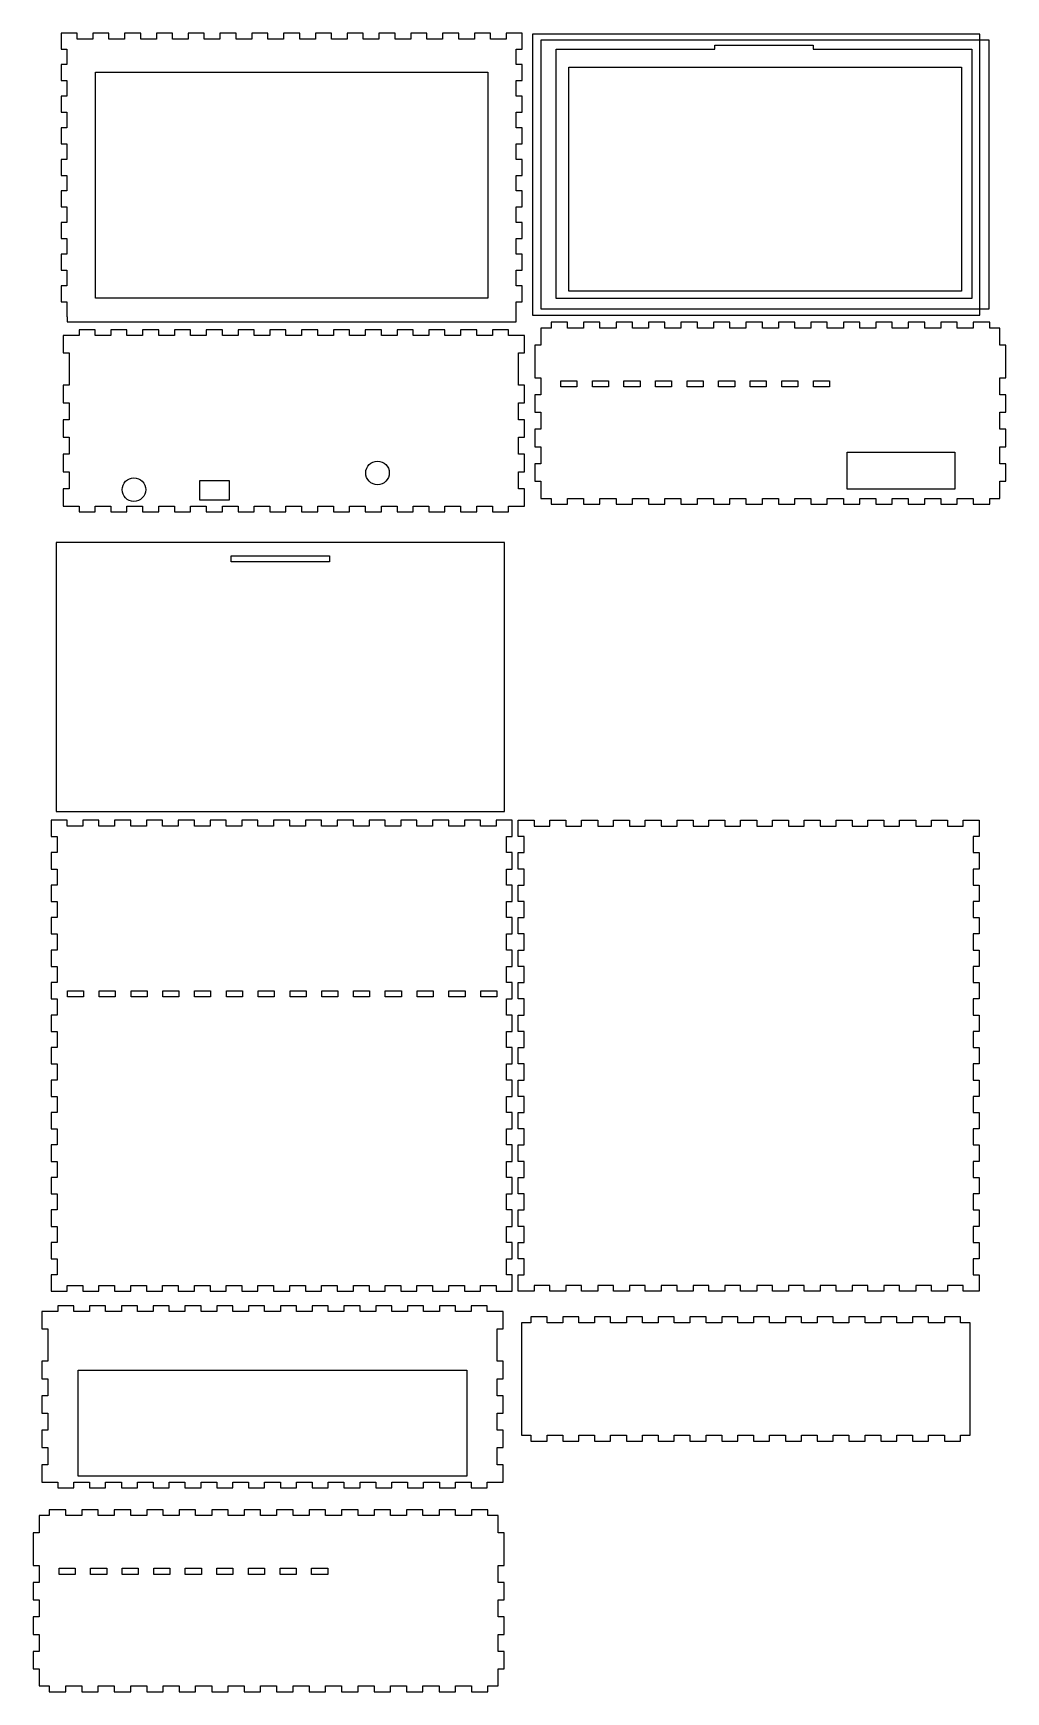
# Model space of a CAD drawing. Extents: x -58 to 438, y -406 to 439.
import ezdxf

# ---------------------------------------------------------------- set-up
doc = ezdxf.new("R2010")
doc.units = 0
doc.layers.add('Calque_1', color=7, linetype='CONTINUOUS')

msp = doc.modelspace()

# ---------------------------------------------------------------- linework, layer by layer
at = {"layer": 'Calque_1', "color": 3}
for p, q in [((-43.284614, 439.09689), (-43.284614, 431.00384)), ((-35.13319, 439.09689), (-43.284614, 439.09689)), ((-43.284614, 431.00384), (-40.284797, 431.00384)), ((-40.284797, 431.00384), (-40.284797, 423.06013)), ((-35.13319, 436.09707), (-35.13319, 439.09689)), ((-27.129533, 436.09707), (-35.13319, 436.09707)), ((-18.925929, 439.09689), (-27.129533, 439.09689)), ((-27.129533, 439.09689), (-27.129533, 436.09707)), ((-18.925929, 436.09707), (-18.925929, 439.09689)), ((-10.923306, 436.09707), (-18.925929, 436.09707)), ((-2.719149, 439.09689), (-10.923306, 439.09689)), ((-10.923306, 439.09689), (-10.923306, 436.09707)), ((-2.719149, 436.09707), (-2.719149, 439.09689)), ((5.283974, 436.09707), (-2.719149, 436.09707)), ((13.487081, 439.09689), (5.283974, 439.09689)), ((5.283974, 439.09689), (5.283974, 436.09707)), ((13.487081, 436.09707), (13.487081, 439.09689)), ((21.491245, 436.09707), (13.487081, 436.09707)), ((29.694882, 439.09689), (21.491245, 439.09689)), ((21.491245, 439.09689), (21.491245, 436.09707)), ((29.694882, 436.09707), (29.694882, 439.09689)), ((37.696976, 436.09707), (29.694882, 436.09707)), ((45.901653, 439.09689), (37.696976, 439.09689)), ((37.696976, 439.09689), (37.696976, 436.09707)), ((45.901653, 436.09707), (45.901653, 439.09689)), ((53.904267, 436.09707), (45.901653, 436.09707)), ((62.107384, 439.09689), (53.904267, 439.09689)), ((53.904267, 439.09689), (53.904267, 436.09707)), ((62.107384, 436.09707), (62.107384, 439.09689)), ((70.111538, 436.09707), (62.107384, 436.09707)), ((78.314665, 439.09689), (70.111538, 439.09689)), ((70.111538, 439.09689), (70.111538, 436.09707)), ((78.314665, 436.09707), (78.314665, 439.09689)), ((86.317789, 436.09707), (78.314665, 436.09707)), ((94.521946, 439.09689), (86.317789, 439.09689)), ((86.317789, 439.09689), (86.317789, 436.09707)), ((94.521946, 436.09707), (94.521946, 439.09689)), ((102.52507, 436.09707), (94.521946, 436.09707)), ((110.72822, 439.09689), (102.52507, 439.09689)), ((102.52507, 439.09689), (102.52507, 436.09707)), ((110.72822, 436.09707), (110.72822, 439.09689)), ((118.73243, 436.09707), (110.72822, 436.09707)), ((126.93559, 439.09689), (118.73243, 439.09689)), ((118.73243, 439.09689), (118.73243, 436.09707)), ((126.93559, 436.09707), (126.93559, 439.09689)), ((134.93928, 436.09707), (126.93559, 436.09707)), ((143.14192, 439.09689), (134.93928, 439.09689)), ((134.93928, 439.09689), (134.93928, 436.09707)), ((143.14192, 436.09707), (143.14192, 439.09689)), ((151.14505, 436.09707), (143.14192, 436.09707)), ((159.3492, 439.09689), (151.14505, 439.09689)), ((151.14505, 439.09689), (151.14505, 436.09707)), ((159.3492, 436.09707), (159.3492, 439.09689)), ((167.35233, 436.09707), (159.3492, 436.09707)), ((175.55544, 439.09689), (167.35233, 439.09689)), ((167.35233, 439.09689), (167.35233, 436.09707)), ((175.55544, 436.09707), (175.55544, 439.09689)), ((183.55857, 436.09707), (175.55544, 436.09707)), ((191.71208, 439.09689), (183.55857, 439.09689)), ((183.55857, 439.09689), (183.55857, 436.09707)), ((188.71226, 423.06013), (188.71226, 431.00384)), ((188.71226, 431.00384), (191.71208, 431.00384)), ((191.71208, 431.00384), (191.71208, 439.09689)), ((201.24665, 435.60563), (201.24665, 298.605617)), ((429.7464, 435.60563), (201.24665, 435.60563)), ((429.7464, 298.605617), (429.7464, 435.60563)), ((-40.284797, 423.06013), (-43.284614, 423.06013)), ((-43.284614, 423.06013), (-43.284614, 414.9164)), ((191.71208, 423.06013), (188.71226, 423.06013)), ((191.71208, 414.9164), (191.71208, 423.06013)), ((-43.284614, 414.9164), (-40.284797, 414.9164)), ((-40.284797, 414.9164), (-40.284797, 406.97318)), ((-25.786476, 419.18076), (174.21393, 419.18076)), ((-25.786476, 304.181066), (-25.786476, 419.18076)), ((174.21393, 419.18076), (174.21393, 304.181066)), ((188.71226, 406.97318), (188.71226, 414.9164)), ((188.71226, 414.9164), (191.71208, 414.9164)), ((215.53725, 421.73668), (415.53692, 421.73668)), ((215.53725, 307.736837), (215.53725, 421.73668)), ((415.53692, 421.73668), (415.53692, 307.736837)), ((-40.284797, 406.97318), (-43.284614, 406.97318)), ((-43.284614, 406.97318), (-43.284614, 398.8295)), ((191.71208, 406.97318), (188.71226, 406.97318)), ((191.71208, 398.8295), (191.71208, 406.97318)), ((-43.284614, 398.8295), (-40.284797, 398.8295)), ((-40.284797, 398.8295), (-40.284797, 390.886317)), ((188.71226, 390.886317), (188.71226, 398.8295)), ((188.71226, 398.8295), (191.71208, 398.8295)), ((-40.284797, 390.886317), (-43.284614, 390.886317)), ((-43.284614, 390.886317), (-43.284614, 382.742634)), ((191.71208, 390.886317), (188.71226, 390.886317)), ((191.71208, 382.742634), (191.71208, 390.886317)), ((-43.284614, 382.742634), (-40.284797, 382.742634)), ((-40.284797, 382.742634), (-40.284797, 374.799456)), ((188.71226, 374.799456), (188.71226, 382.742634)), ((188.71226, 382.742634), (191.71208, 382.742634)), ((-40.284797, 374.799456), (-43.284614, 374.799456)), ((-43.284614, 374.799456), (-43.284614, 366.655772)), ((191.71208, 374.799456), (188.71226, 374.799456)), ((191.71208, 366.655772), (191.71208, 374.799456)), ((-43.284614, 366.655772), (-40.284797, 366.655772)), ((-40.284797, 366.655772), (-40.284797, 358.712075)), ((188.71226, 358.712075), (188.71226, 366.655772)), ((188.71226, 366.655772), (191.71208, 366.655772)), ((-40.284797, 358.712075), (-43.284614, 358.712075)), ((-43.284614, 358.712075), (-43.284614, 350.568911)), ((191.71208, 358.712075), (188.71226, 358.712075)), ((191.71208, 350.568911), (191.71208, 358.712075)), ((-43.284614, 350.568911), (-40.284797, 350.568911)), ((-40.284797, 350.568911), (-40.284797, 342.625214)), ((188.71226, 342.625214), (188.71226, 350.568911)), ((188.71226, 350.568911), (191.71208, 350.568911)), ((-40.284797, 342.625214), (-43.284614, 342.625214)), ((-43.284614, 342.625214), (-43.284614, 334.48204)), ((191.71208, 342.625214), (188.71226, 342.625214)), ((191.71208, 334.48204), (191.71208, 342.625214)), ((-43.284614, 334.48204), (-40.284797, 334.48204)), ((-40.284797, 334.48204), (-40.284797, 326.538339)), ((188.71226, 326.538339), (188.71226, 334.48204)), ((188.71226, 334.48204), (191.71208, 334.48204)), ((-40.284797, 326.538339), (-43.284614, 326.538339)), ((-43.284614, 326.538339), (-43.284614, 318.394651)), ((191.71208, 326.538339), (188.71226, 326.538339)), ((191.71208, 318.394651), (191.71208, 326.538339)), ((-43.284614, 318.394651), (-40.284797, 318.394651)), ((-40.284797, 318.394651), (-40.284797, 310.451476)), ((188.71226, 310.451476), (188.71226, 318.394651)), ((188.71226, 318.394651), (191.71208, 318.394651)), ((-40.284797, 310.451476), (-43.284614, 310.451476)), ((-43.284614, 310.451476), (-43.284614, 302.307797)), ((174.21393, 304.181066), (-25.786476, 304.181066)), ((191.71208, 310.451476), (188.71226, 310.451476)), ((191.71208, 302.307797), (191.71208, 310.451476)), ((415.53692, 307.736837), (215.53725, 307.736837)), ((-43.284614, 302.307797), (-40.284797, 302.307797)), ((-40.284797, 302.307797), (-40.284797, 294.635402)), ((188.71226, 294.862782), (188.71226, 302.307797)), ((188.71226, 302.307797), (191.71208, 302.307797)), ((201.24665, 298.605617), (429.7464, 298.605617)), ((-40.284797, 294.635402), (-40.241397, 294.635402)), ((-40.241397, 294.635402), (-40.241397, 292.096546)), ((-40.241397, 292.096546), (188.66216, 292.096546)), ((-34.134354, 288.012458), (-34.134354, 285.012639)), ((-25.93072, 288.012458), (-34.134354, 288.012458)), ((-25.93072, 285.012639), (-25.93072, 288.012458)), ((-9.723959, 288.012458), (-17.927074, 288.012458)), ((-17.927074, 288.012458), (-17.927074, 285.012639)), ((-9.723959, 285.012639), (-9.723959, 288.012458)), ((6.483318, 288.012458), (-1.720315, 288.012458)), ((-1.720315, 288.012458), (-1.720315, 285.012639)), ((6.483318, 285.012639), (6.483318, 288.012458)), ((22.6906, 288.012458), (14.486964, 288.012458)), ((14.486964, 288.012458), (14.486964, 285.012639)), ((22.6906, 285.012639), (22.6906, 288.012458)), ((38.897366, 288.012458), (30.693729, 288.012458)), ((30.693729, 288.012458), (30.693729, 285.012639)), ((38.897366, 285.012639), (38.897366, 288.012458)), ((55.104127, 288.012458), (46.901012, 288.012458)), ((46.901012, 288.012458), (46.901012, 285.012639)), ((55.104127, 285.012639), (55.104127, 288.012458)), ((71.311417, 288.012458), (63.107772, 288.012458)), ((63.107772, 288.012458), (63.107772, 285.012639)), ((71.311417, 285.012639), (71.311417, 288.012458)), ((87.518177, 288.012458), (79.314533, 288.012458)), ((79.314533, 288.012458), (79.314533, 285.012639)), ((87.518177, 285.012639), (87.518177, 288.012458)), ((103.72494, 288.012458), (95.521293, 288.012458)), ((95.521293, 288.012458), (95.521293, 285.012639)), ((103.72494, 285.012639), (103.72494, 288.012458)), ((119.93172, 288.012458), (111.7286, 288.012458)), ((111.7286, 288.012458), (111.7286, 285.012639)), ((119.93172, 285.012639), (119.93172, 288.012458)), ((136.13898, 288.012458), (127.93536, 288.012458)), ((127.93536, 288.012458), (127.93536, 285.012639)), ((136.13898, 285.012639), (136.13898, 288.012458)), ((152.34574, 288.012458), (144.14212, 288.012458)), ((144.14212, 288.012458), (144.14212, 285.012639)), ((152.34574, 285.012639), (152.34574, 288.012458)), ((168.5525, 288.012458), (160.34939, 288.012458)), ((160.34939, 288.012458), (160.34939, 285.012639)), ((168.5525, 285.012639), (168.5525, 288.012458)), ((184.75929, 288.012458), (176.55615, 288.012458)), ((176.55615, 288.012458), (176.55615, 285.012639)), ((184.75929, 285.012639), (184.75929, 288.012458)), ((188.66216, 292.096546), (188.66216, 294.862782)), ((188.66216, 294.862782), (188.71226, 294.862782)), ((206.43745, 288.87635), (201.21141, 288.87635)), ((201.21141, 288.87635), (201.21141, 281.137804)), ((206.43745, 291.876167), (206.43745, 288.87635)), ((214.81316, 291.876167), (206.43745, 291.876167)), ((214.81316, 288.87635), (214.81316, 291.876167)), ((222.98889, 288.87635), (214.81316, 288.87635)), ((231.36512, 291.876167), (222.98889, 291.876167)), ((222.98889, 291.876167), (222.98889, 288.87635)), ((231.36512, 288.87635), (231.36512, 291.876167)), ((239.54085, 288.87635), (231.36512, 288.87635)), ((247.91657, 291.876167), (239.54085, 291.876167)), ((239.54085, 291.876167), (239.54085, 288.87635)), ((247.91657, 288.87635), (247.91657, 291.876167)), ((256.0923, 288.87635), (247.91657, 288.87635)), ((264.46853, 291.876167), (256.0923, 291.876167)), ((256.0923, 291.876167), (256.0923, 288.87635)), ((264.46853, 288.87635), (264.46853, 291.876167)), ((272.64426, 288.87635), (264.46853, 288.87635)), ((281.01997, 291.876167), (272.64426, 291.876167)), ((272.64426, 291.876167), (272.64426, 288.87635)), ((281.01997, 288.87635), (281.01997, 291.876167)), ((289.1957, 288.87635), (281.01997, 288.87635)), ((297.57194, 291.876167), (289.1957, 291.876167)), ((289.1957, 291.876167), (289.1957, 288.87635)), ((297.57194, 288.87635), (297.57194, 291.876167)), ((305.74766, 288.87635), (297.57194, 288.87635)), ((314.12338, 291.876167), (305.74766, 291.876167)), ((305.74766, 291.876167), (305.74766, 288.87635)), ((314.12338, 288.87635), (314.12338, 291.876167)), ((322.29962, 288.87635), (314.12338, 288.87635)), ((330.67534, 291.876167), (322.29962, 291.876167)), ((322.29962, 291.876167), (322.29962, 288.87635)), ((330.67534, 288.87635), (330.67534, 291.876167)), ((338.85107, 288.87635), (330.67534, 288.87635)), ((347.22678, 291.876167), (338.85107, 291.876167)), ((338.85107, 291.876167), (338.85107, 288.87635)), ((347.22678, 288.87635), (347.22678, 291.876167)), ((355.40304, 288.87635), (347.22678, 288.87635)), ((363.77875, 291.876167), (355.40304, 291.876167)), ((355.40304, 291.876167), (355.40304, 288.87635)), ((363.77875, 288.87635), (363.77875, 291.876167)), ((371.95448, 288.87635), (363.77875, 288.87635)), ((380.3302, 291.876167), (371.95448, 291.876167)), ((371.95448, 291.876167), (371.95448, 288.87635)), ((380.3302, 288.87635), (380.3302, 291.876167)), ((388.50644, 288.87635), (380.3302, 288.87635)), ((396.88216, 291.876167), (388.50644, 291.876167)), ((388.50644, 291.876167), (388.50644, 288.87635)), ((396.88216, 288.87635), (396.88216, 291.876167)), ((405.05789, 288.87635), (396.88216, 288.87635)), ((413.43412, 291.876167), (405.05789, 291.876167)), ((405.05789, 291.876167), (405.05789, 288.87635)), ((413.43412, 288.87635), (413.43412, 291.876167)), ((421.60985, 288.87635), (413.43412, 288.87635)), ((429.98556, 291.876167), (421.60985, 291.876167)), ((421.60985, 291.876167), (421.60985, 288.87635)), ((429.98556, 288.87635), (429.98556, 291.876167)), ((435.2116, 288.87635), (429.98556, 288.87635)), ((435.2116, 281.137804), (435.2116, 288.87635)), ((-34.134354, 285.012639), (-42.187609, 285.012639)), ((-42.187609, 285.012639), (-42.187609, 276.184765)), ((-17.927074, 285.012639), (-25.93072, 285.012639)), ((-1.720315, 285.012639), (-9.723959, 285.012639)), ((14.486964, 285.012639), (6.483318, 285.012639)), ((30.693729, 285.012639), (22.6906, 285.012639)), ((46.901012, 285.012639), (38.897366, 285.012639)), ((63.107772, 285.012639), (55.104127, 285.012639)), ((79.314533, 285.012639), (71.311417, 285.012639)), ((95.521293, 285.012639), (87.518177, 285.012639)), ((111.7286, 285.012639), (103.72494, 285.012639)), ((127.93536, 285.012639), (119.93172, 285.012639)), ((144.14212, 285.012639), (136.13898, 285.012639)), ((160.34939, 285.012639), (152.34574, 285.012639)), ((176.55615, 285.012639), (168.5525, 285.012639)), ((192.81305, 285.012639), (184.75929, 285.012639)), ((192.81305, 276.184765), (192.81305, 285.012639)), ((201.21141, 280.148717), (198.21159, 280.148717)), ((198.21159, 280.148717), (198.21159, 272.410173)), ((201.21141, 281.137804), (201.21141, 280.148717)), ((435.2116, 280.148717), (435.2116, 281.137804)), ((438.21142, 280.148717), (435.2116, 280.148717)), ((438.21142, 272.410173), (438.21142, 280.148717)), ((-42.187609, 276.184765), (-39.187792, 276.184765)), ((-39.187792, 276.184765), (-39.187792, 268.216758)), ((189.81273, 268.216758), (189.81273, 276.184765)), ((189.81273, 276.184765), (192.81305, 276.184765)), ((198.21159, 272.410173), (198.21159, 271.364241)), ((198.21159, 271.364241), (198.21159, 263.532162)), ((438.21142, 271.364241), (438.21142, 272.410173)), ((438.21142, 263.532162), (438.21142, 271.364241)), ((-39.187792, 268.216758), (-39.187792, 268.071028)), ((-39.187792, 268.071028), (-39.187792, 259.710304)), ((189.81273, 268.071028), (189.81273, 268.216758)), ((189.81273, 259.710304), (189.81273, 268.071028)), ((198.21159, 263.532162), (201.21141, 263.532162)), ((201.21141, 263.532162), (201.21141, 254.854657)), ((211.44231, 262.067654), (219.64233, 262.067654)), ((211.44231, 258.967584), (211.44231, 262.067654)), ((219.64233, 262.067654), (219.64233, 258.967584)), ((227.5173, 262.067654), (235.71731, 262.067654)), ((227.5173, 258.967584), (227.5173, 262.067654)), ((235.71731, 262.067654), (235.71731, 258.967584)), ((243.59228, 262.067654), (251.7923, 262.067654)), ((243.59228, 258.967584), (243.59228, 262.067654)), ((251.7923, 262.067654), (251.7923, 258.967584)), ((259.66727, 262.067654), (267.86729, 262.067654)), ((259.66727, 258.967584), (259.66727, 262.067654)), ((267.86729, 262.067654), (267.86729, 258.967584)), ((275.74226, 262.067654), (283.94228, 262.067654)), ((275.74226, 258.967584), (275.74226, 262.067654)), ((283.94228, 262.067654), (283.94228, 258.967584)), ((291.81725, 262.067654), (300.01726, 262.067654)), ((291.81725, 258.967584), (291.81725, 262.067654)), ((300.01726, 262.067654), (300.01726, 258.967584)), ((307.89224, 262.067654), (316.09225, 262.067654)), ((307.89224, 258.967584), (307.89224, 262.067654)), ((316.09225, 262.067654), (316.09225, 258.967584)), ((324.06748, 262.067654), (332.26749, 262.067654)), ((324.06748, 258.967584), (324.06748, 262.067654)), ((332.26749, 262.067654), (332.26749, 258.967584)), ((340.14246, 262.067654), (348.34248, 262.067654)), ((340.14246, 258.967584), (340.14246, 262.067654)), ((348.34248, 262.067654), (348.34248, 258.967584)), ((435.2116, 254.854657), (435.2116, 263.532162)), ((435.2116, 263.532162), (438.21142, 263.532162)), ((-39.187792, 259.710304), (-42.187609, 259.710304)), ((-42.187609, 259.710304), (-42.187609, 250.83332)), ((192.81305, 259.710304), (189.81273, 259.710304)), ((192.81305, 250.83332), (192.81305, 259.710304)), ((201.21141, 254.854657), (198.21159, 254.854657)), ((198.21159, 254.854657), (198.21159, 245.976643)), ((219.64233, 258.967584), (211.44231, 258.967584)), ((235.71731, 258.967584), (227.5173, 258.967584)), ((251.7923, 258.967584), (243.59228, 258.967584)), ((267.86729, 258.967584), (259.66727, 258.967584)), ((283.94228, 258.967584), (275.74226, 258.967584)), ((300.01726, 258.967584), (291.81725, 258.967584)), ((316.09225, 258.967584), (307.89224, 258.967584)), ((332.26749, 258.967584), (324.06748, 258.967584)), ((348.34248, 258.967584), (340.14246, 258.967584)), ((438.21142, 254.854657), (435.2116, 254.854657)), ((438.21142, 245.976643), (438.21142, 254.854657)), ((-42.187609, 250.83332), (-39.187792, 250.83332)), ((-39.187792, 250.83332), (-39.187792, 242.155303)), ((189.81273, 242.155303), (189.81273, 250.83332)), ((189.81273, 250.83332), (192.81305, 250.83332)), ((198.21159, 245.976643), (201.21141, 245.976643)), ((201.21141, 245.976643), (201.21141, 237.299136)), ((435.2116, 237.299136), (435.2116, 245.976643)), ((435.2116, 245.976643), (438.21142, 245.976643)), ((-39.187792, 242.155303), (-42.187609, 242.155303)), ((-42.187609, 242.155303), (-42.187609, 233.277819)), ((192.81305, 242.155303), (189.81273, 242.155303)), ((192.81305, 233.277819), (192.81305, 242.155303)), ((201.21141, 237.299136), (198.21159, 237.299136)), ((198.21159, 237.299136), (198.21159, 228.421122)), ((438.21142, 237.299136), (435.2116, 237.299136)), ((438.21142, 228.421122), (438.21142, 237.299136)), ((-42.187609, 233.277819), (-39.187792, 233.277819)), ((-39.187792, 233.277819), (-39.187792, 224.599835)), ((189.81273, 224.599835), (189.81273, 233.277819)), ((189.81273, 233.277819), (192.81305, 233.277819)), ((198.21159, 228.421122), (201.21141, 228.421122)), ((201.21141, 228.421122), (201.21141, 219.743635)), ((435.2116, 219.743635), (435.2116, 228.421122)), ((435.2116, 228.421122), (438.21142, 228.421122)), ((-39.187792, 224.599835), (-42.187609, 224.599835)), ((-42.187609, 224.599835), (-42.187609, 215.722366)), ((117.97835, 221.087406), (117.97835, 221.087406)), ((192.81305, 224.599835), (189.81273, 224.599835)), ((192.81305, 215.722366), (192.81305, 224.599835)), ((201.21141, 219.743635), (198.21159, 219.743635)), ((198.21159, 219.743635), (198.21159, 210.865673)), ((357.26597, 225.731362), (412.26623, 225.731362)), ((357.26597, 206.731574), (357.26597, 225.731362)), ((412.26623, 225.731362), (412.26623, 206.731574)), ((438.21142, 219.743635), (435.2116, 219.743635)), ((438.21142, 210.865673), (438.21142, 219.743635)), ((-42.187609, 215.722366), (-39.187792, 215.722366)), ((-39.187792, 215.722366), (-39.187792, 207.044394)), ((-6.177921, 212.563921), (-6.177921, 212.563921)), ((27.38747, 211.263231), (42.38759, 211.263231)), ((27.38747, 201.263393), (27.38747, 211.263231)), ((42.38759, 211.263231), (42.38759, 201.263393)), ((189.81273, 207.044394), (189.81273, 215.722366)), ((189.81273, 215.722366), (192.81305, 215.722366)), ((-39.187792, 207.044394), (-42.187609, 207.044394)), ((-42.187609, 207.044394), (-42.187609, 198.216601)), ((192.81305, 207.044394), (189.81273, 207.044394)), ((192.81305, 198.216601), (192.81305, 207.044394)), ((198.21159, 210.865673), (201.21141, 210.865673)), ((201.21141, 210.865673), (201.21141, 202.138057)), ((412.26623, 206.731574), (357.26597, 206.731574)), ((435.2116, 202.138057), (435.2116, 210.865673)), ((435.2116, 210.865673), (438.21142, 210.865673)), ((-42.187609, 198.216601), (-34.134354, 198.216601)), ((-34.134354, 198.216601), (-34.134354, 195.2168)), ((-34.134354, 195.2168), (-25.93072, 195.2168)), ((-25.93072, 195.2168), (-25.93072, 198.216601)), ((-25.93072, 198.216601), (-17.927074, 198.216601)), ((-17.927074, 198.216601), (-17.927074, 195.2168)), ((-17.927074, 195.2168), (-9.723959, 195.2168)), ((-9.723959, 195.2168), (-9.723959, 198.216601)), ((-9.723959, 198.216601), (-1.720315, 198.216601)), ((-1.720315, 198.216601), (-1.720315, 195.2168)), ((-1.720315, 195.2168), (6.483318, 195.2168)), ((6.483318, 195.2168), (6.483318, 198.216601)), ((6.483318, 198.216601), (14.486964, 198.216601)), ((14.486964, 198.216601), (14.486964, 195.2168)), ((14.486964, 195.2168), (22.6906, 195.2168)), ((22.6906, 195.2168), (22.6906, 198.216601)), ((22.6906, 198.216601), (30.693729, 198.216601)), ((42.38759, 201.263393), (27.38747, 201.263393)), ((30.693729, 198.216601), (30.693729, 195.2168)), ((30.693729, 195.2168), (38.897366, 195.2168)), ((38.897366, 195.2168), (38.897366, 198.216601)), ((38.897366, 198.216601), (46.901012, 198.216601)), ((46.901012, 198.216601), (46.901012, 195.2168)), ((46.901012, 195.2168), (55.104127, 195.2168)), ((55.104127, 195.2168), (55.104127, 198.216601)), ((55.104127, 198.216601), (63.107772, 198.216601)), ((63.107772, 198.216601), (63.107772, 195.2168)), ((63.107772, 195.2168), (71.311417, 195.2168)), ((71.311417, 195.2168), (71.311417, 198.216601)), ((71.311417, 198.216601), (79.314533, 198.216601)), ((79.314533, 198.216601), (79.314533, 195.2168)), ((79.314533, 195.2168), (87.518177, 195.2168)), ((87.518177, 195.2168), (87.518177, 198.216601)), ((87.518177, 198.216601), (95.521293, 198.216601)), ((95.521293, 198.216601), (95.521293, 195.2168)), ((95.521293, 195.2168), (103.72494, 195.2168)), ((103.72494, 195.2168), (103.72494, 198.216601)), ((103.72494, 198.216601), (111.7286, 198.216601)), ((111.7286, 198.216601), (111.7286, 195.2168)), ((111.7286, 195.2168), (119.93172, 195.2168)), ((119.93172, 195.2168), (119.93172, 198.216601)), ((119.93172, 198.216601), (127.93536, 198.216601)), ((127.93536, 198.216601), (127.93536, 195.2168)), ((127.93536, 195.2168), (136.13898, 195.2168)), ((136.13898, 195.2168), (136.13898, 198.216601)), ((136.13898, 198.216601), (144.14212, 198.216601)), ((144.14212, 198.216601), (144.14212, 195.2168)), ((144.14212, 195.2168), (152.34574, 195.2168)), ((152.34574, 195.2168), (152.34574, 198.216601)), ((152.34574, 198.216601), (160.34939, 198.216601)), ((160.34939, 198.216601), (160.34939, 195.2168)), ((160.34939, 195.2168), (168.5525, 195.2168)), ((168.5525, 195.2168), (168.5525, 198.216601)), ((168.5525, 198.216601), (176.55615, 198.216601)), ((176.55615, 198.216601), (176.55615, 195.2168)), ((176.55615, 195.2168), (184.75929, 195.2168)), ((184.75929, 195.2168), (184.75929, 198.216601)), ((184.75929, 198.216601), (192.81305, 198.216601)), ((201.21141, 202.138057), (206.43745, 202.138057)), ((206.43745, 202.138057), (206.43745, 199.137727)), ((206.43745, 199.137727), (214.81316, 199.137727)), ((214.81316, 199.137727), (214.81316, 202.138057)), ((214.81316, 202.138057), (222.98889, 202.138057)), ((222.98889, 202.138057), (222.98889, 199.137727)), ((222.98889, 199.137727), (231.36512, 199.137727)), ((231.36512, 199.137727), (231.36512, 202.138057)), ((231.36512, 202.138057), (239.54085, 202.138057)), ((239.54085, 202.138057), (239.54085, 199.137727)), ((239.54085, 199.137727), (247.91657, 199.137727)), ((247.91657, 199.137727), (247.91657, 202.138057)), ((247.91657, 202.138057), (256.0923, 202.138057)), ((256.0923, 202.138057), (256.0923, 199.137727)), ((256.0923, 199.137727), (264.46853, 199.137727)), ((264.46853, 199.137727), (264.46853, 202.138057)), ((264.46853, 202.138057), (272.64426, 202.138057)), ((272.64426, 202.138057), (272.64426, 199.137727)), ((272.64426, 199.137727), (281.01997, 199.137727)), ((281.01997, 199.137727), (281.01997, 202.138057)), ((281.01997, 202.138057), (289.1957, 202.138057)), ((289.1957, 202.138057), (289.1957, 199.137727)), ((289.1957, 199.137727), (297.57194, 199.137727)), ((297.57194, 199.137727), (297.57194, 202.138057)), ((297.57194, 202.138057), (305.74766, 202.138057)), ((305.74766, 202.138057), (305.74766, 199.137727)), ((305.74766, 199.137727), (314.12338, 199.137727)), ((314.12338, 199.137727), (314.12338, 202.138057)), ((314.12338, 202.138057), (322.29962, 202.138057)), ((322.29962, 202.138057), (322.29962, 199.137727)), ((322.29962, 199.137727), (330.67534, 199.137727)), ((330.67534, 199.137727), (330.67534, 202.138057)), ((330.67534, 202.138057), (338.85107, 202.138057)), ((338.85107, 202.138057), (338.85107, 199.137727)), ((338.85107, 199.137727), (347.22678, 199.137727)), ((347.22678, 199.137727), (347.22678, 202.138057)), ((347.22678, 202.138057), (355.40304, 202.138057)), ((355.40304, 202.138057), (355.40304, 199.137727)), ((355.40304, 199.137727), (363.77875, 199.137727)), ((363.77875, 199.137727), (363.77875, 202.138057)), ((363.77875, 202.138057), (371.95448, 202.138057)), ((371.95448, 202.138057), (371.95448, 199.137727)), ((371.95448, 199.137727), (380.3302, 199.137727)), ((380.3302, 199.137727), (380.3302, 202.138057)), ((380.3302, 202.138057), (388.50644, 202.138057)), ((388.50644, 202.138057), (388.50644, 199.137727)), ((388.50644, 199.137727), (396.88216, 199.137727)), ((396.88216, 199.137727), (396.88216, 202.138057)), ((396.88216, 202.138057), (405.05789, 202.138057)), ((405.05789, 202.138057), (405.05789, 199.137727)), ((405.05789, 199.137727), (413.43412, 199.137727)), ((413.43412, 199.137727), (413.43412, 202.138057)), ((413.43412, 202.138057), (421.60985, 202.138057)), ((421.60985, 202.138057), (421.60985, 199.137727)), ((421.60985, 199.137727), (429.98556, 199.137727)), ((429.98556, 199.137727), (429.98556, 202.138057)), ((429.98556, 202.138057), (435.2116, 202.138057))]:
    msp.add_line(p, q, dxfattribs=at)
at = {"layer": 'Calque_1', "color": 5}
for p, q in [((196.94402, 438.5161), (196.94402, 295.516192)), ((424.94436, 438.5161), (196.94402, 438.5161)), ((208.94381, 304.016416), (208.94381, 431.01631)), ((208.94381, 431.01631), (289.94411, 431.01631)), ((289.94411, 433.00587), (339.94413, 433.00587)), ((289.94411, 431.01631), (289.94411, 433.00587)), ((339.94413, 433.00587), (339.94413, 431.01632)), ((339.94413, 431.01632), (420.94406, 431.01632)), ((420.94406, 431.01632), (420.94406, 304.016416)), ((424.94436, 295.516192), (424.94436, 438.5161)), ((420.94406, 304.016416), (208.94381, 304.016416)), ((196.94402, 295.516192), (424.94436, 295.516192))]:
    msp.add_line(p, q, dxfattribs=at)
at = {"layer": 'Calque_1', "color": 1}
for p, q in [((-45.827914, 179.55856), (-45.827914, 42.55868)), ((182.67227, 179.55856), (-45.827914, 179.55856)), ((182.67227, 42.55868), (182.67227, 179.55856)), ((43.422393, 172.86698), (93.422426, 172.86698)), ((43.422393, 169.86716), (43.422393, 172.86698)), ((93.422426, 169.86716), (43.422393, 169.86716)), ((93.422426, 172.86698), (93.422426, 169.86716)), ((-45.827914, 42.55868), (182.67227, 42.55868)), ((-48.362134, 38.19185), (-48.362134, 29.86626)), ((-40.208628, 38.19185), (-48.362134, 38.19185)), ((-40.208628, 35.19203), (-40.208628, 38.19185)), ((-32.205511, 35.19203), (-40.208628, 35.19203)), ((-24.001867, 38.19185), (-32.205511, 38.19185)), ((-32.205511, 38.19185), (-32.205511, 35.19203)), ((-24.001867, 35.19203), (-24.001867, 38.19185)), ((-15.998221, 35.19203), (-24.001867, 35.19203)), ((-7.795106, 38.19185), (-15.998221, 38.19185)), ((-15.998221, 38.19185), (-15.998221, 35.19203)), ((-7.795106, 35.19203), (-7.795106, 38.19185)), ((0.208539, 35.19203), (-7.795106, 35.19203)), ((8.412157, 38.19185), (0.208539, 38.19185)), ((0.208539, 38.19185), (0.208539, 35.19203)), ((8.412157, 35.19203), (8.412157, 38.19185)), ((16.4153, 35.19203), (8.412157, 35.19203)), ((24.618945, 38.19185), (16.4153, 38.19185)), ((16.4153, 38.19185), (16.4153, 35.19203)), ((24.618945, 35.19203), (24.618945, 38.19185)), ((32.622061, 35.19203), (24.618945, 35.19203)), ((40.825705, 38.19185), (32.622061, 38.19185)), ((32.622061, 38.19185), (32.622061, 35.19203)), ((40.825705, 35.19203), (40.825705, 38.19185)), ((48.829351, 35.19203), (40.825705, 35.19203)), ((57.032466, 38.19185), (48.829351, 38.19185)), ((48.829351, 38.19185), (48.829351, 35.19203)), ((57.032466, 35.19203), (57.032466, 38.19185)), ((65.036112, 35.19203), (57.032466, 35.19203)), ((73.23973, 38.19185), (65.036112, 38.19185)), ((65.036112, 38.19185), (65.036112, 35.19203)), ((73.23973, 35.19203), (73.23973, 38.19185)), ((81.242873, 35.19203), (73.23973, 35.19203)), ((89.446491, 38.19185), (81.242873, 38.19185)), ((81.242873, 38.19185), (81.242873, 35.19203)), ((89.446491, 35.19203), (89.446491, 38.19185)), ((97.449634, 35.19203), (89.446491, 35.19203)), ((105.65325, 38.19185), (97.449634, 38.19185)), ((97.449634, 38.19185), (97.449634, 35.19203)), ((105.65325, 35.19203), (105.65325, 38.19185)), ((113.6569, 35.19203), (105.65325, 35.19203)), ((121.86001, 38.19185), (113.6569, 38.19185)), ((113.6569, 38.19185), (113.6569, 35.19203)), ((121.86001, 35.19203), (121.86001, 38.19185)), ((129.86366, 35.19203), (121.86001, 35.19203)), ((138.06731, 38.19185), (129.86366, 38.19185)), ((129.86366, 38.19185), (129.86366, 35.19203)), ((138.06731, 35.19203), (138.06731, 38.19185)), ((146.07042, 35.19203), (138.06731, 35.19203)), ((154.27407, 38.19185), (146.07042, 38.19185)), ((146.07042, 38.19185), (146.07042, 35.19203)), ((154.27407, 35.19203), (154.27407, 38.19185)), ((162.27771, 35.19203), (154.27407, 35.19203)), ((170.48083, 38.19185), (162.27771, 38.19185)), ((162.27771, 38.19185), (162.27771, 35.19203)), ((170.48083, 35.19203), (170.48083, 38.19185)), ((178.48447, 35.19203), (170.48083, 35.19203)), ((186.63798, 38.19185), (178.48447, 38.19185)), ((178.48447, 38.19185), (178.48447, 35.19203)), ((186.63798, 29.86626), (186.63798, 38.19185)), ((189.63782, 38.1921), (197.79127, 38.1921)), ((189.63782, 29.86624), (189.63782, 38.1921)), ((197.79127, 38.1921), (197.79127, 35.1921)), ((197.79127, 35.1921), (205.79472, 35.1921)), ((205.79472, 35.1921), (205.79472, 38.1921)), ((205.79472, 38.1921), (213.99816, 38.1921)), ((213.99816, 38.1921), (213.99816, 35.1921)), ((213.99816, 35.1921), (222.00161, 35.1921)), ((222.00161, 35.1921), (222.00161, 38.1921)), ((222.00161, 38.1921), (230.20506, 38.1921)), ((230.20506, 38.1921), (230.20506, 35.1921)), ((230.20506, 35.1921), (238.20851, 35.1921)), ((238.20851, 35.1921), (238.20851, 38.1921)), ((238.20851, 38.1921), (246.41196, 38.1921)), ((246.41196, 38.1921), (246.41196, 35.1921)), ((246.41196, 35.1921), (254.4154, 35.1921)), ((254.4154, 35.1921), (254.4154, 38.1921)), ((254.4154, 38.1921), (262.61885, 38.1921)), ((262.61885, 38.1921), (262.61885, 35.1921)), ((262.61885, 35.1921), (270.6223, 35.1921)), ((270.6223, 35.1921), (270.6223, 38.1921)), ((270.6223, 38.1921), (278.82575, 38.1921)), ((278.82575, 38.1921), (278.82575, 35.1921)), ((278.82575, 35.1921), (286.8292, 35.1921)), ((286.8292, 35.1921), (286.8292, 38.1921)), ((286.8292, 38.1921), (295.03265, 38.1921)), ((295.03265, 38.1921), (295.03265, 35.1921)), ((295.03265, 35.1921), (303.0361, 35.1921)), ((303.0361, 35.1921), (303.0361, 38.1921)), ((303.0361, 38.1921), (311.23954, 38.1921)), ((311.23954, 38.1921), (311.23954, 35.1921)), ((311.23954, 35.1921), (319.24299, 35.1921)), ((319.24299, 35.1921), (319.24299, 38.1921)), ((319.24299, 38.1921), (327.44644, 38.1921)), ((327.44644, 38.1921), (327.44644, 35.1921)), ((327.44644, 35.1921), (335.44989, 35.1921)), ((335.44989, 35.1921), (335.44989, 38.1921)), ((335.44989, 38.1921), (343.65334, 38.1921)), ((343.65334, 38.1921), (343.65334, 35.1921)), ((343.65334, 35.1921), (351.65679, 35.1921)), ((351.65679, 35.1921), (351.65679, 38.1921)), ((351.65679, 38.1921), (359.86023, 38.1921)), ((359.86023, 38.1921), (359.86023, 35.1921)), ((359.86023, 35.1921), (367.86368, 35.1921)), ((367.86368, 35.1921), (367.86368, 38.1921)), ((367.86368, 38.1921), (376.06713, 38.1921)), ((376.06713, 38.1921), (376.06713, 35.1921)), ((376.06713, 35.1921), (384.07058, 35.1921)), ((384.07058, 35.1921), (384.07058, 38.1921)), ((384.07058, 38.1921), (392.27403, 38.1921)), ((392.27403, 38.1921), (392.27403, 35.1921)), ((392.27403, 35.1921), (400.27748, 35.1921)), ((400.27748, 35.1921), (400.27748, 38.1921)), ((400.27748, 38.1921), (408.48092, 38.1921)), ((408.48092, 38.1921), (408.48092, 35.1921)), ((408.48092, 35.1921), (416.48437, 35.1921)), ((416.48437, 35.1921), (416.48437, 38.1921)), ((416.48437, 38.1921), (424.63782, 38.1921)), ((424.63782, 38.1921), (424.63782, 29.86624)), ((-48.362134, 29.86626), (-45.362314, 29.86626)), ((-45.362314, 29.86626), (-45.362314, 21.69053)), ((183.63766, 21.69053), (183.63766, 29.86626)), ((183.63766, 29.86626), (186.63798, 29.86626)), ((192.63782, 29.86624), (189.63782, 29.86624)), ((192.63782, 21.69038), (192.63782, 29.86624)), ((424.63782, 29.86624), (421.63782, 29.86624)), ((421.63782, 29.86624), (421.63782, 21.69038)), ((-45.362314, 21.69053), (-48.362134, 21.69053)), ((-48.362134, 21.69053), (-48.362134, 13.3143)), ((186.63798, 21.69053), (183.63766, 21.69053)), ((186.63798, 13.3143), (186.63798, 21.69053)), ((189.63782, 13.31452), (189.63782, 21.69038)), ((189.63782, 21.69038), (192.63782, 21.69038)), ((421.63782, 21.69038), (424.63782, 21.69038)), ((424.63782, 21.69038), (424.63782, 13.31452)), ((-48.362134, 13.3143), (-45.362314, 13.3143)), ((-45.362314, 13.3143), (-45.362314, 5.13857)), ((183.63766, 5.13857), (183.63766, 13.3143)), ((183.63766, 13.3143), (186.63798, 13.3143)), ((192.63782, 13.31452), (189.63782, 13.31452)), ((192.63782, 5.13865), (192.63782, 13.31452)), ((424.63782, 13.31452), (421.63782, 13.31452)), ((421.63782, 13.31452), (421.63782, 5.13865)), ((-45.362314, 5.13857), (-48.362134, 5.13857)), ((-48.362134, 5.13857), (-48.362134, -3.23714)), ((186.63798, 5.13857), (183.63766, 5.13857)), ((186.63798, -3.23714), (186.63798, 5.13857)), ((189.63782, -3.23721), (189.63782, 5.13865)), ((189.63782, 5.13865), (192.63782, 5.13865)), ((421.63782, 5.13865), (424.63782, 5.13865)), ((424.63782, 5.13865), (424.63782, -3.23721)), ((-48.362134, -3.23714), (-45.362314, -3.23714)), ((-45.362314, -3.23714), (-45.362314, -11.41287)), ((183.63766, -11.41287), (183.63766, -3.23714)), ((183.63766, -3.23714), (186.63798, -3.23714)), ((192.63782, -3.23721), (189.63782, -3.23721)), ((192.63782, -11.41307), (192.63782, -3.23721)), ((424.63782, -3.23721), (421.63782, -3.23721)), ((421.63782, -3.23721), (421.63782, -11.41307)), ((-45.362314, -11.41287), (-48.362134, -11.41287)), ((-48.362134, -11.41287), (-48.362134, -19.7891)), ((186.63798, -11.41287), (183.63766, -11.41287)), ((186.63798, -19.7891), (186.63798, -11.41287)), ((189.63782, -19.78893), (189.63782, -11.41307)), ((189.63782, -11.41307), (192.63782, -11.41307)), ((421.63782, -11.41307), (424.63782, -11.41307)), ((424.63782, -11.41307), (424.63782, -19.78893)), ((-48.362134, -19.7891), (-45.362314, -19.7891)), ((-45.362314, -19.7891), (-45.362314, -27.96483)), ((183.63766, -27.96483), (183.63766, -19.7891)), ((183.63766, -19.7891), (186.63798, -19.7891)), ((192.63782, -19.78893), (189.63782, -19.78893)), ((192.63782, -27.96479), (192.63782, -19.78893)), ((424.63782, -19.78893), (421.63782, -19.78893)), ((421.63782, -19.78893), (421.63782, -27.96479)), ((-45.362314, -27.96483), (-48.362134, -27.96483)), ((-48.362134, -27.96483), (-48.362134, -36.34056)), ((186.63798, -27.96483), (183.63766, -27.96483)), ((186.63798, -36.34056), (186.63798, -27.96483)), ((189.63782, -36.34066), (189.63782, -27.96479)), ((189.63782, -27.96479), (192.63782, -27.96479)), ((421.63782, -27.96479), (424.63782, -27.96479)), ((424.63782, -27.96479), (424.63782, -36.34066)), ((-48.362134, -36.34056), (-45.362314, -36.34056)), ((-45.362314, -36.34056), (-45.362314, -44.51629)), ((183.63766, -44.51629), (183.63766, -36.34056)), ((183.63766, -36.34056), (186.63798, -36.34056)), ((192.63782, -36.34066), (189.63782, -36.34066)), ((192.63782, -44.51652), (192.63782, -36.34066)), ((424.63782, -36.34066), (421.63782, -36.34066)), ((421.63782, -36.34066), (421.63782, -44.51652)), ((-45.362314, -44.51629), (-48.362134, -44.51629)), ((-48.362134, -44.51629), (-48.362134, -52.89252)), ((-40.109409, -48.76254), (-31.90939, -48.76254)), ((-40.109409, -51.86261), (-40.109409, -48.76254)), ((-31.90939, -48.76254), (-31.90939, -51.86261)), ((-23.934187, -48.76254), (-15.734167, -48.76254)), ((-23.934187, -51.86261), (-23.934187, -48.76254)), ((-15.734167, -48.76254), (-15.734167, -51.86261)), ((-7.65919, -48.76254), (0.540803, -48.76254)), ((-7.65919, -51.86261), (-7.65919, -48.76254)), ((0.540803, -48.76254), (0.540803, -51.86261)), ((8.516033, -48.76254), (16.716052, -48.76254)), ((8.516033, -51.86261), (8.516033, -48.76254)), ((16.716052, -48.76254), (16.716052, -51.86261)), ((24.690752, -48.76254), (32.890772, -48.76254)), ((24.690752, -51.86261), (24.690752, -48.76254)), ((32.890772, -48.76254), (32.890772, -51.86261)), ((40.965749, -48.76254), (49.165742, -48.76254)), ((40.965749, -51.86261), (40.965749, -48.76254)), ((49.165742, -48.76254), (49.165742, -51.86261)), ((57.140972, -48.76254), (65.340991, -48.76254)), ((57.140972, -51.86261), (57.140972, -48.76254)), ((65.340991, -48.76254), (65.340991, -51.86261)), ((73.410783, -48.76254), (81.610802, -48.76254)), ((73.410783, -51.86261), (73.410783, -48.76254)), ((81.610802, -48.76254), (81.610802, -51.86261)), ((89.586032, -48.76254), (97.786051, -48.76254)), ((89.586032, -51.86261), (89.586032, -48.76254)), ((97.786051, -48.76254), (97.786051, -51.86261)), ((105.76075, -48.76254), (113.96077, -48.76254)), ((105.76075, -51.86261), (105.76075, -48.76254)), ((113.96077, -48.76254), (113.96077, -51.86261)), ((121.93597, -48.76254), (130.136, -48.76254)), ((121.93597, -51.86261), (121.93597, -48.76254)), ((130.136, -48.76254), (130.136, -51.86261)), ((138.21097, -48.76254), (146.41099, -48.76254)), ((138.21097, -51.86261), (138.21097, -48.76254)), ((146.41099, -48.76254), (146.41099, -51.86261)), ((154.38569, -48.76254), (162.58571, -48.76254)), ((154.38569, -51.86261), (154.38569, -48.76254)), ((162.58571, -48.76254), (162.58571, -51.86261)), ((170.56092, -48.76254), (178.76094, -48.76254)), ((170.56092, -51.86261), (170.56092, -48.76254)), ((178.76094, -48.76254), (178.76094, -51.86261)), ((186.63798, -44.51629), (183.63766, -44.51629)), ((186.63798, -52.89252), (186.63798, -44.51629)), ((189.63782, -52.89238), (189.63782, -44.51652)), ((189.63782, -44.51652), (192.63782, -44.51652)), ((421.63782, -44.51652), (424.63782, -44.51652)), ((424.63782, -44.51652), (424.63782, -52.89238)), ((-48.362134, -52.89252), (-45.362314, -52.89252)), ((-45.362314, -52.89252), (-45.362314, -61.06823)), ((-31.90939, -51.86261), (-40.109409, -51.86261)), ((-15.734167, -51.86261), (-23.934187, -51.86261)), ((0.540803, -51.86261), (-7.65919, -51.86261)), ((16.716052, -51.86261), (8.516033, -51.86261)), ((32.890772, -51.86261), (24.690752, -51.86261)), ((49.165742, -51.86261), (40.965749, -51.86261)), ((65.340991, -51.86261), (57.140972, -51.86261)), ((81.610802, -51.86261), (73.410783, -51.86261)), ((97.786051, -51.86261), (89.586032, -51.86261)), ((113.96077, -51.86261), (105.76075, -51.86261)), ((130.136, -51.86261), (121.93597, -51.86261)), ((146.41099, -51.86261), (138.21097, -51.86261)), ((162.58571, -51.86261), (154.38569, -51.86261)), ((178.76094, -51.86261), (170.56092, -51.86261)), ((183.63766, -61.06823), (183.63766, -52.89252)), ((183.63766, -52.89252), (186.63798, -52.89252)), ((192.63782, -52.89238), (189.63782, -52.89238)), ((192.63782, -61.06824), (192.63782, -52.89238)), ((424.63782, -52.89238), (421.63782, -52.89238)), ((421.63782, -52.89238), (421.63782, -61.06824)), ((-45.362314, -61.06823), (-48.362134, -61.06823)), ((-48.362134, -61.06823), (-48.362134, -69.44396)), ((186.63798, -61.06823), (183.63766, -61.06823)), ((186.63798, -69.44396), (186.63798, -61.06823)), ((189.63782, -69.44411), (189.63782, -61.06824)), ((189.63782, -61.06824), (192.63782, -61.06824)), ((421.63782, -61.06824), (424.63782, -61.06824)), ((424.63782, -61.06824), (424.63782, -69.44411)), ((-48.362134, -69.44396), (-45.362314, -69.44396)), ((-45.362314, -69.44396), (-45.362314, -77.62019)), ((183.63766, -77.62019), (183.63766, -69.44396)), ((183.63766, -69.44396), (186.63798, -69.44396)), ((192.63782, -69.44411), (189.63782, -69.44411)), ((192.63782, -77.61997), (192.63782, -69.44411)), ((424.63782, -69.44411), (421.63782, -69.44411)), ((421.63782, -69.44411), (421.63782, -77.61997)), ((-45.362314, -77.62019), (-48.362134, -77.62019)), ((-48.362134, -77.62019), (-48.362134, -85.99592)), ((186.63798, -77.62019), (183.63766, -77.62019)), ((186.63798, -85.99592), (186.63798, -77.62019)), ((189.63782, -85.99583), (189.63782, -77.61997)), ((189.63782, -77.61997), (192.63782, -77.61997)), ((421.63782, -77.61997), (424.63782, -77.61997)), ((424.63782, -77.61997), (424.63782, -85.99583)), ((-48.362134, -85.99592), (-45.362314, -85.99592)), ((-45.362314, -85.99592), (-45.362314, -94.17165)), ((183.63766, -94.17165), (183.63766, -85.99592)), ((183.63766, -85.99592), (186.63798, -85.99592)), ((192.63782, -85.99583), (189.63782, -85.99583)), ((192.63782, -94.17169), (192.63782, -85.99583)), ((424.63782, -85.99583), (421.63782, -85.99583)), ((421.63782, -85.99583), (421.63782, -94.17169)), ((-45.362314, -94.17165), (-48.362134, -94.17165)), ((-48.362134, -94.17165), (-48.362134, -102.54735)), ((186.63798, -94.17165), (183.63766, -94.17165)), ((186.63798, -102.54735), (186.63798, -94.17165)), ((189.63782, -102.54756), (189.63782, -94.17169)), ((189.63782, -94.17169), (192.63782, -94.17169)), ((421.63782, -94.17169), (424.63782, -94.17169)), ((424.63782, -94.17169), (424.63782, -102.54756)), ((-48.362134, -102.54735), (-45.362314, -102.54735)), ((-45.362314, -102.54735), (-45.362314, -110.72361)), ((183.63766, -110.72361), (183.63766, -102.54735)), ((183.63766, -102.54735), (186.63798, -102.54735)), ((192.63782, -102.54756), (189.63782, -102.54756)), ((192.63782, -110.72342), (192.63782, -102.54756)), ((424.63782, -102.54756), (421.63782, -102.54756)), ((421.63782, -102.54756), (421.63782, -110.72342)), ((-45.362314, -110.72361), (-48.362134, -110.72361)), ((-48.362134, -110.72361), (-48.362134, -119.09931)), ((186.63798, -110.72361), (183.63766, -110.72361)), ((186.63798, -119.09931), (186.63798, -110.72361)), ((189.63782, -119.09928), (189.63782, -110.72342)), ((189.63782, -110.72342), (192.63782, -110.72342)), ((421.63782, -110.72342), (424.63782, -110.72342)), ((424.63782, -110.72342), (424.63782, -119.09928)), ((-48.362134, -119.09931), (-45.362314, -119.09931)), ((-45.362314, -119.09931), (-45.362314, -127.27505)), ((183.63766, -127.27505), (183.63766, -119.09931)), ((183.63766, -119.09931), (186.63798, -119.09931)), ((192.63782, -119.09928), (189.63782, -119.09928)), ((192.63782, -127.27514), (192.63782, -119.09928)), ((424.63782, -119.09928), (421.63782, -119.09928)), ((421.63782, -119.09928), (421.63782, -127.27514)), ((-45.362314, -127.27505), (-48.362134, -127.27505)), ((-48.362134, -127.27505), (-48.362134, -135.65077)), ((186.63798, -127.27505), (183.63766, -127.27505)), ((186.63798, -135.65077), (186.63798, -127.27505)), ((189.63782, -135.651), (189.63782, -127.27514)), ((189.63782, -127.27514), (192.63782, -127.27514)), ((421.63782, -127.27514), (424.63782, -127.27514)), ((424.63782, -127.27514), (424.63782, -135.651)), ((-48.362134, -135.65077), (-45.362314, -135.65077)), ((-45.362314, -135.65077), (-45.362314, -143.82701)), ((183.63766, -143.82701), (183.63766, -135.65077)), ((183.63766, -135.65077), (186.63798, -135.65077)), ((192.63782, -135.651), (189.63782, -135.651)), ((192.63782, -143.82687), (192.63782, -135.651)), ((424.63782, -135.651), (421.63782, -135.651)), ((421.63782, -135.651), (421.63782, -143.82687)), ((-45.362314, -143.82701), (-48.362134, -143.82701)), ((-48.362134, -143.82701), (-48.362134, -152.20274)), ((186.63798, -143.82701), (183.63766, -143.82701)), ((186.63798, -152.20274), (186.63798, -143.82701)), ((189.63782, -152.20273), (189.63782, -143.82687)), ((189.63782, -143.82687), (192.63782, -143.82687)), ((421.63782, -143.82687), (424.63782, -143.82687)), ((424.63782, -143.82687), (424.63782, -152.20273)), ((-48.362134, -152.20274), (-45.362314, -152.20274)), ((-45.362314, -160.37847), (-48.362134, -160.37847)), ((-48.362134, -160.37847), (-48.362134, -168.7547)), ((-45.362314, -152.20274), (-45.362314, -160.37847)), ((183.63766, -160.37847), (183.63766, -152.20274)), ((183.63766, -152.20274), (186.63798, -152.20274)), ((186.63798, -160.37847), (183.63766, -160.37847)), ((186.63798, -168.7547), (186.63798, -160.37847)), ((192.63782, -152.20273), (189.63782, -152.20273)), ((189.63782, -168.75445), (189.63782, -160.37859)), ((189.63782, -160.37859), (192.63782, -160.37859)), ((192.63782, -160.37859), (192.63782, -152.20273)), ((424.63782, -152.20273), (421.63782, -152.20273)), ((421.63782, -152.20273), (421.63782, -160.37859)), ((421.63782, -160.37859), (424.63782, -160.37859)), ((424.63782, -160.37859), (424.63782, -168.75445)), ((-48.362134, -168.7547), (-45.362314, -168.7547)), ((-45.362314, -168.7547), (-45.362314, -176.9304)), ((183.63766, -176.9304), (183.63766, -168.7547)), ((183.63766, -168.7547), (186.63798, -168.7547)), ((192.63782, -168.75445), (189.63782, -168.75445)), ((192.63782, -176.93031), (192.63782, -168.75445)), ((424.63782, -168.75445), (421.63782, -168.75445)), ((421.63782, -168.75445), (421.63782, -176.93031)), ((-45.362314, -176.9304), (-48.362134, -176.9304)), ((-48.362134, -176.9304), (-48.362134, -185.30613)), ((186.63798, -176.9304), (183.63766, -176.9304)), ((186.63798, -185.30613), (186.63798, -176.9304)), ((189.63782, -185.30618), (189.63782, -176.93031)), ((189.63782, -176.93031), (192.63782, -176.93031)), ((421.63782, -176.93031), (424.63782, -176.93031)), ((424.63782, -176.93031), (424.63782, -185.30618)), ((-48.362134, -185.30613), (-45.362314, -185.30613)), ((-45.362314, -185.30613), (-45.362314, -193.48186)), ((183.63766, -193.48186), (183.63766, -185.30613)), ((183.63766, -185.30613), (186.63798, -185.30613)), ((192.63782, -185.30618), (189.63782, -185.30618)), ((192.63782, -193.48204), (192.63782, -185.30618)), ((424.63782, -185.30618), (421.63782, -185.30618)), ((421.63782, -185.30618), (421.63782, -193.48204)), ((-45.362314, -193.48186), (-48.362134, -193.48186)), ((-48.362134, -193.48186), (-48.362134, -201.80796)), ((186.63798, -193.48186), (183.63766, -193.48186)), ((186.63798, -201.80796), (186.63798, -193.48186)), ((189.63782, -201.8079), (189.63782, -193.48204)), ((189.63782, -193.48204), (192.63782, -193.48204)), ((421.63782, -193.48204), (424.63782, -193.48204)), ((424.63782, -193.48204), (424.63782, -201.8079)), ((-48.362134, -201.80796), (-40.208628, -201.80796)), ((-40.208628, -201.80796), (-40.208628, -198.80764)), ((-40.208628, -198.80764), (-32.205511, -198.80764)), ((-32.205511, -198.80764), (-32.205511, -201.80796)), ((-32.205511, -201.80796), (-24.001867, -201.80796)), ((-24.001867, -201.80796), (-24.001867, -198.80764)), ((-24.001867, -198.80764), (-15.998221, -198.80764)), ((-15.998221, -198.80764), (-15.998221, -201.80796)), ((-15.998221, -201.80796), (-7.795106, -201.80796)), ((-7.795106, -201.80796), (-7.795106, -198.80764)), ((-7.795106, -198.80764), (0.208539, -198.80764)), ((0.208539, -198.80764), (0.208539, -201.80796)), ((0.208539, -201.80796), (8.412157, -201.80796)), ((8.412157, -201.80796), (8.412157, -198.80764)), ((8.412157, -198.80764), (16.4153, -198.80764)), ((16.4153, -198.80764), (16.4153, -201.80796)), ((16.4153, -201.80796), (24.618945, -201.80796)), ((24.618945, -201.80796), (24.618945, -198.80764)), ((24.618945, -198.80764), (32.622061, -198.80764)), ((32.622061, -198.80764), (32.622061, -201.80796)), ((32.622061, -201.80796), (40.825705, -201.80796)), ((40.825705, -201.80796), (40.825705, -198.80764)), ((40.825705, -198.80764), (48.829351, -198.80764)), ((48.829351, -198.80764), (48.829351, -201.80796)), ((48.829351, -201.80796), (57.032466, -201.80796)), ((57.032466, -201.80796), (57.032466, -198.80764)), ((57.032466, -198.80764), (65.036112, -198.80764)), ((65.036112, -198.80764), (65.036112, -201.80796)), ((65.036112, -201.80796), (73.23973, -201.80796)), ((73.23973, -201.80796), (73.23973, -198.80764)), ((73.23973, -198.80764), (81.242873, -198.80764)), ((81.242873, -198.80764), (81.242873, -201.80796)), ((81.242873, -201.80796), (89.446491, -201.80796)), ((89.446491, -201.80796), (89.446491, -198.80764)), ((89.446491, -198.80764), (97.449634, -198.80764)), ((97.449634, -198.80764), (97.449634, -201.80796)), ((97.449634, -201.80796), (105.65325, -201.80796)), ((105.65325, -201.80796), (105.65325, -198.80764)), ((105.65325, -198.80764), (113.6569, -198.80764)), ((113.6569, -198.80764), (113.6569, -201.80796)), ((113.6569, -201.80796), (121.86001, -201.80796)), ((121.86001, -201.80796), (121.86001, -198.80764)), ((121.86001, -198.80764), (129.86366, -198.80764)), ((129.86366, -198.80764), (129.86366, -201.80796)), ((129.86366, -201.80796), (138.06731, -201.80796)), ((138.06731, -201.80796), (138.06731, -198.80764)), ((138.06731, -198.80764), (146.07042, -198.80764)), ((146.07042, -198.80764), (146.07042, -201.80796)), ((146.07042, -201.80796), (154.27407, -201.80796)), ((154.27407, -201.80796), (154.27407, -198.80764)), ((154.27407, -198.80764), (162.27771, -198.80764)), ((162.27771, -198.80764), (162.27771, -201.80796)), ((162.27771, -201.80796), (170.48083, -201.80796)), ((170.48083, -201.80796), (170.48083, -198.80764)), ((170.48083, -198.80764), (178.48447, -198.80764)), ((178.48447, -198.80764), (178.48447, -201.80796)), ((178.48447, -201.80796), (186.63798, -201.80796)), ((197.79127, -201.8079), (189.63782, -201.8079)), ((205.79472, -198.8079), (197.79127, -198.8079)), ((197.79127, -198.8079), (197.79127, -201.8079)), ((205.79472, -201.8079), (205.79472, -198.8079)), ((213.99816, -201.8079), (205.79472, -201.8079)), ((222.00161, -198.8079), (213.99816, -198.8079)), ((213.99816, -198.8079), (213.99816, -201.8079)), ((222.00161, -201.8079), (222.00161, -198.8079)), ((230.20506, -201.8079), (222.00161, -201.8079)), ((238.20851, -198.8079), (230.20506, -198.8079)), ((230.20506, -198.8079), (230.20506, -201.8079)), ((238.20851, -201.8079), (238.20851, -198.8079)), ((246.41196, -201.8079), (238.20851, -201.8079)), ((254.4154, -198.8079), (246.41196, -198.8079)), ((246.41196, -198.8079), (246.41196, -201.8079)), ((254.4154, -201.8079), (254.4154, -198.8079)), ((262.61885, -201.8079), (254.4154, -201.8079)), ((270.6223, -198.8079), (262.61885, -198.8079)), ((262.61885, -198.8079), (262.61885, -201.8079)), ((270.6223, -201.8079), (270.6223, -198.8079)), ((278.82575, -201.8079), (270.6223, -201.8079)), ((286.8292, -198.8079), (278.82575, -198.8079)), ((278.82575, -198.8079), (278.82575, -201.8079)), ((286.8292, -201.8079), (286.8292, -198.8079)), ((295.03265, -201.8079), (286.8292, -201.8079)), ((303.0361, -198.8079), (295.03265, -198.8079)), ((295.03265, -198.8079), (295.03265, -201.8079)), ((303.0361, -201.8079), (303.0361, -198.8079)), ((311.23954, -201.8079), (303.0361, -201.8079)), ((319.24299, -198.8079), (311.23954, -198.8079)), ((311.23954, -198.8079), (311.23954, -201.8079)), ((319.24299, -201.8079), (319.24299, -198.8079)), ((327.44644, -201.8079), (319.24299, -201.8079)), ((335.44989, -198.8079), (327.44644, -198.8079)), ((327.44644, -198.8079), (327.44644, -201.8079)), ((335.44989, -201.8079), (335.44989, -198.8079)), ((343.65334, -201.8079), (335.44989, -201.8079)), ((351.65679, -198.8079), (343.65334, -198.8079)), ((343.65334, -198.8079), (343.65334, -201.8079)), ((351.65679, -201.8079), (351.65679, -198.8079)), ((359.86023, -201.8079), (351.65679, -201.8079)), ((367.86368, -198.8079), (359.86023, -198.8079)), ((359.86023, -198.8079), (359.86023, -201.8079)), ((367.86368, -201.8079), (367.86368, -198.8079)), ((376.06713, -201.8079), (367.86368, -201.8079)), ((384.07058, -198.8079), (376.06713, -198.8079)), ((376.06713, -198.8079), (376.06713, -201.8079)), ((384.07058, -201.8079), (384.07058, -198.8079)), ((392.27403, -201.8079), (384.07058, -201.8079)), ((400.27748, -198.8079), (392.27403, -198.8079)), ((392.27403, -198.8079), (392.27403, -201.8079)), ((400.27748, -201.8079), (400.27748, -198.8079)), ((408.48092, -201.8079), (400.27748, -201.8079)), ((416.48437, -198.8079), (408.48092, -198.8079)), ((408.48092, -198.8079), (408.48092, -201.8079)), ((416.48437, -201.8079), (416.48437, -198.8079)), ((424.63782, -201.8079), (416.48437, -201.8079)), ((-44.994055, -209.16336), (-44.994055, -212.16318)), ((-36.790422, -209.16336), (-44.994055, -209.16336)), ((-36.790422, -212.16318), (-36.790422, -209.16336)), ((-20.583658, -209.16336), (-28.786776, -209.16336)), ((-28.786776, -209.16336), (-28.786776, -212.16318)), ((-20.583658, -212.16318), (-20.583658, -209.16336)), ((-4.376379, -209.16336), (-12.580012, -209.16336)), ((-12.580012, -209.16336), (-12.580012, -212.16318)), ((-4.376379, -212.16318), (-4.376379, -209.16336)), ((11.830899, -209.16336), (3.627266, -209.16336)), ((3.627266, -209.16336), (3.627266, -212.16318)), ((11.830899, -212.16318), (11.830899, -209.16336)), ((28.037662, -209.16336), (19.834028, -209.16336)), ((19.834028, -209.16336), (19.834028, -212.16318)), ((28.037662, -212.16318), (28.037662, -209.16336)), ((44.244425, -209.16336), (36.041308, -209.16336)), ((36.041308, -209.16336), (36.041308, -212.16318)), ((44.244425, -212.16318), (44.244425, -209.16336)), ((60.451705, -209.16336), (52.24807, -209.16336)), ((52.24807, -209.16336), (52.24807, -212.16318)), ((60.451705, -212.16318), (60.451705, -209.16336)), ((76.658465, -209.16336), (68.454832, -209.16336)), ((68.454832, -209.16336), (68.454832, -212.16318)), ((76.658465, -212.16318), (76.658465, -209.16336)), ((92.865229, -209.16336), (84.661595, -209.16336)), ((84.661595, -209.16336), (84.661595, -212.16318)), ((92.865229, -212.16318), (92.865229, -209.16336)), ((109.07199, -209.16336), (100.86888, -209.16336)), ((100.86888, -209.16336), (100.86888, -212.16318)), ((109.07199, -212.16318), (109.07199, -209.16336)), ((125.27927, -209.16336), (117.07564, -209.16336)), ((117.07564, -209.16336), (117.07564, -212.16318)), ((125.27927, -212.16318), (125.27927, -209.16336)), ((141.48604, -209.16336), (133.2824, -209.16336)), ((133.2824, -209.16336), (133.2824, -212.16318)), ((141.48604, -212.16318), (141.48604, -209.16336)), ((157.6928, -209.16336), (149.48968, -209.16336)), ((149.48968, -209.16336), (149.48968, -212.16318)), ((157.6928, -212.16318), (157.6928, -209.16336)), ((173.89956, -209.16336), (165.69644, -209.16336)), ((165.69644, -209.16336), (165.69644, -212.16318)), ((173.89956, -212.16318), (173.89956, -209.16336)), ((-44.994055, -212.16318), (-53.04731, -212.16318)), ((-53.04731, -212.16318), (-53.04731, -220.99106)), ((-28.786776, -212.16318), (-36.790422, -212.16318)), ((-12.580012, -212.16318), (-20.583658, -212.16318)), ((3.627266, -212.16318), (-4.376379, -212.16318)), ((19.834028, -212.16318), (11.830899, -212.16318)), ((36.041308, -212.16318), (28.037662, -212.16318)), ((52.24807, -212.16318), (44.244425, -212.16318)), ((68.454832, -212.16318), (60.451705, -212.16318)), ((84.661595, -212.16318), (76.658465, -212.16318)), ((100.86888, -212.16318), (92.865229, -212.16318)), ((117.07564, -212.16318), (109.07199, -212.16318)), ((133.2824, -212.16318), (125.27927, -212.16318)), ((149.48968, -212.16318), (141.48604, -212.16318)), ((165.69644, -212.16318), (157.6928, -212.16318)), ((181.95333, -212.16318), (173.89956, -212.16318)), ((181.95333, -220.99106), (181.95333, -212.16318)), ((196.18752, -217.84407), (191.41935, -217.84407)), ((191.41935, -217.84407), (191.41935, -230.51401)), ((204.39106, -214.8437), (196.18752, -214.8437)), ((196.18752, -214.8437), (196.18752, -217.84407)), ((204.39106, -217.84407), (204.39106, -214.8437)), ((212.39473, -217.84407), (204.39106, -217.84407)), ((220.59777, -214.8437), (212.39473, -214.8437)), ((212.39473, -214.8437), (212.39473, -217.84407)), ((220.59777, -217.84407), (220.59777, -214.8437)), ((228.60144, -217.84407), (220.59777, -217.84407)), ((236.80498, -214.8437), (228.60144, -214.8437)), ((228.60144, -214.8437), (228.60144, -217.84407)), ((236.80498, -217.84407), (236.80498, -214.8437)), ((244.80805, -217.84407), (236.80498, -217.84407)), ((253.01169, -214.8437), (244.80805, -214.8437)), ((244.80805, -214.8437), (244.80805, -217.84407)), ((253.01169, -217.84407), (253.01169, -214.8437)), ((261.01476, -217.84407), (253.01169, -217.84407)), ((269.2188, -214.8437), (261.01476, -214.8437)), ((261.01476, -214.8437), (261.01476, -217.84407)), ((269.2188, -217.84407), (269.2188, -214.8437)), ((277.22247, -217.84407), (269.2188, -217.84407)), ((285.42551, -214.8437), (277.22247, -214.8437)), ((277.22247, -214.8437), (277.22247, -217.84407)), ((285.42551, -217.84407), (285.42551, -214.8437)), ((293.42908, -217.84407), (285.42551, -217.84407)), ((301.63272, -214.8437), (293.42908, -214.8437)), ((293.42908, -214.8437), (293.42908, -217.84407)), ((301.63272, -217.84407), (301.63272, -214.8437)), ((309.63579, -217.84407), (301.63272, -217.84407)), ((317.83933, -214.8437), (309.63579, -214.8437)), ((309.63579, -214.8437), (309.63579, -217.84407)), ((317.83933, -217.84407), (317.83933, -214.8437)), ((325.84237, -217.84407), (317.83933, -217.84407)), ((334.04604, -214.8437), (325.84237, -214.8437)), ((325.84237, -214.8437), (325.84237, -217.84407)), ((334.04604, -217.84407), (334.04604, -214.8437)), ((342.04958, -217.84407), (334.04604, -217.84407)), ((350.25275, -214.8437), (342.04958, -214.8437)), ((342.04958, -214.8437), (342.04958, -217.84407)), ((350.25275, -217.84407), (350.25275, -214.8437)), ((358.25679, -217.84407), (350.25275, -217.84407)), ((366.46036, -214.8437), (358.25679, -214.8437)), ((358.25679, -214.8437), (358.25679, -217.84407)), ((366.46036, -217.84407), (366.46036, -214.8437)), ((374.4635, -217.84407), (366.46036, -217.84407)), ((382.66707, -214.8437), (374.4635, -214.8437)), ((374.4635, -214.8437), (374.4635, -217.84407)), ((382.66707, -217.84407), (382.66707, -214.8437)), ((390.67071, -217.84407), (382.66707, -217.84407)), ((398.87378, -214.8437), (390.67071, -214.8437)), ((390.67071, -214.8437), (390.67071, -217.84407)), ((398.87378, -217.84407), (398.87378, -214.8437)), ((406.87732, -217.84407), (398.87378, -217.84407)), ((415.08042, -214.8437), (406.87732, -214.8437)), ((406.87732, -214.8437), (406.87732, -217.84407)), ((415.08042, -217.84407), (415.08042, -214.8437)), ((420.09352, -217.84407), (415.08042, -217.84407)), ((420.09352, -230.51401), (420.09352, -217.84407)), ((-53.04731, -220.99106), (-50.047494, -220.99106)), ((-50.047494, -220.99106), (-50.047494, -228.95906)), ((178.953, -228.95906), (178.953, -220.99106)), ((178.953, -220.99106), (181.95333, -220.99106)), ((-50.047494, -228.95906), (-50.047494, -229.10478)), ((-50.047494, -229.10478), (-50.047494, -237.46551)), ((178.953, -229.10478), (178.953, -228.95906)), ((178.953, -237.46551), (178.953, -229.10478)), ((191.41935, -230.51401), (191.41935, -260.95382)), ((420.09352, -260.95382), (420.09352, -230.51401)), ((-50.047494, -237.46551), (-53.04731, -237.46551)), ((-53.04731, -237.46551), (-53.04731, -246.34249)), ((-34.547146, -241.95929), (163.45317, -241.95929)), ((-34.547146, -295.95918), (-34.547146, -241.95929)), ((163.45317, -241.95929), (163.45317, -295.95918)), ((181.95333, -237.46551), (178.953, -237.46551)), ((181.95333, -246.34249), (181.95333, -237.46551)), ((-53.04731, -246.34249), (-50.047494, -246.34249)), ((-50.047494, -246.34249), (-50.047494, -255.02051)), ((178.953, -255.02051), (178.953, -246.34249)), ((178.953, -246.34249), (181.95333, -246.34249)), ((-50.047494, -255.02051), (-53.04731, -255.02051)), ((-53.04731, -255.02051), (-53.04731, -263.89801)), ((181.95333, -255.02051), (178.953, -255.02051)), ((181.95333, -263.89801), (181.95333, -255.02051)), ((191.41935, -260.95382), (191.41935, -275.14513)), ((420.09352, -275.14513), (420.09352, -260.95382)), ((-53.04731, -263.89801), (-50.047494, -263.89801)), ((-50.047494, -263.89801), (-50.047494, -272.57603)), ((178.953, -272.57603), (178.953, -263.89801)), ((178.953, -263.89801), (181.95333, -263.89801)), ((-50.047494, -272.57603), (-53.04731, -272.57603)), ((-53.04731, -272.57603), (-53.04731, -281.45354)), ((181.95333, -272.57603), (178.953, -272.57603)), ((181.95333, -281.45354), (181.95333, -272.57603)), ((191.41935, -275.14513), (196.18752, -275.14513)), ((196.18752, -275.14513), (196.18752, -278.14493)), ((196.18752, -278.14493), (204.39106, -278.14493)), ((204.39106, -278.14493), (204.39106, -275.14513)), ((204.39106, -275.14513), (212.39473, -275.14513)), ((212.39473, -275.14513), (212.39473, -278.14493)), ((212.39473, -278.14493), (220.59777, -278.14493)), ((220.59777, -278.14493), (220.59777, -275.14513)), ((220.59777, -275.14513), (228.60144, -275.14513)), ((228.60144, -275.14513), (228.60144, -278.14493)), ((228.60144, -278.14493), (236.80498, -278.14493)), ((236.80498, -278.14493), (236.80498, -275.14513)), ((236.80498, -275.14513), (244.80805, -275.14513)), ((244.80805, -275.14513), (244.80805, -278.14493)), ((244.80805, -278.14493), (253.01169, -278.14493)), ((253.01169, -278.14493), (253.01169, -275.14513)), ((253.01169, -275.14513), (261.01476, -275.14513)), ((261.01476, -275.14513), (261.01476, -278.14493)), ((261.01476, -278.14493), (269.2188, -278.14493)), ((269.2188, -278.14493), (269.2188, -275.14513)), ((269.2188, -275.14513), (277.22247, -275.14513)), ((277.22247, -275.14513), (277.22247, -278.14493)), ((277.22247, -278.14493), (285.42551, -278.14493)), ((285.42551, -278.14493), (285.42551, -275.14513)), ((285.42551, -275.14513), (293.42908, -275.14513)), ((293.42908, -275.14513), (293.42908, -278.14493)), ((293.42908, -278.14493), (301.63272, -278.14493)), ((301.63272, -278.14493), (301.63272, -275.14513)), ((301.63272, -275.14513), (309.63579, -275.14513)), ((309.63579, -275.14513), (309.63579, -278.14493)), ((309.63579, -278.14493), (317.83933, -278.14493)), ((317.83933, -278.14493), (317.83933, -275.14513)), ((317.83933, -275.14513), (325.84237, -275.14513)), ((325.84237, -275.14513), (325.84237, -278.14493)), ((325.84237, -278.14493), (334.04604, -278.14493)), ((334.04604, -278.14493), (334.04604, -275.14513)), ((334.04604, -275.14513), (342.04958, -275.14513)), ((342.04958, -275.14513), (342.04958, -278.14493)), ((342.04958, -278.14493), (350.25275, -278.14493)), ((350.25275, -278.14493), (350.25275, -275.14513)), ((350.25275, -275.14513), (358.25679, -275.14513)), ((358.25679, -275.14513), (358.25679, -278.14493)), ((358.25679, -278.14493), (366.46036, -278.14493)), ((366.46036, -278.14493), (366.46036, -275.14513)), ((366.46036, -275.14513), (374.4635, -275.14513)), ((374.4635, -275.14513), (374.4635, -278.14493)), ((374.4635, -278.14493), (382.66707, -278.14493)), ((382.66707, -278.14493), (382.66707, -275.14513)), ((382.66707, -275.14513), (390.67071, -275.14513)), ((390.67071, -275.14513), (390.67071, -278.14493)), ((390.67071, -278.14493), (398.87378, -278.14493)), ((398.87378, -278.14493), (398.87378, -275.14513)), ((398.87378, -275.14513), (406.87732, -275.14513)), ((406.87732, -275.14513), (406.87732, -278.14493)), ((406.87732, -278.14493), (415.08042, -278.14493)), ((415.08042, -278.14493), (415.08042, -275.14513)), ((415.08042, -275.14513), (420.09352, -275.14513)), ((-53.04731, -281.45354), (-50.047494, -281.45354)), ((-50.047494, -281.45354), (-50.047494, -290.13161)), ((178.953, -290.13161), (178.953, -281.45354)), ((178.953, -281.45354), (181.95333, -281.45354)), ((-50.047494, -290.13161), (-53.04731, -290.13161)), ((-53.04731, -290.13161), (-53.04731, -298.95952)), ((181.95333, -290.13161), (178.953, -290.13161)), ((181.95333, -298.95952), (181.95333, -290.13161)), ((-53.04731, -298.95952), (-44.994055, -298.95952)), ((-44.994055, -298.95952), (-44.994055, -301.95934)), ((-44.994055, -301.95934), (-36.790422, -301.95934)), ((-36.790422, -301.95934), (-36.790422, -298.95952)), ((-36.790422, -298.95952), (-28.786776, -298.95952)), ((163.45317, -295.95918), (-34.547146, -295.95918)), ((-28.786776, -298.95952), (-28.786776, -301.95934)), ((-28.786776, -301.95934), (-20.583658, -301.95934)), ((-20.583658, -301.95934), (-20.583658, -298.95952)), ((-20.583658, -298.95952), (-12.580012, -298.95952)), ((-12.580012, -298.95952), (-12.580012, -301.95934)), ((-12.580012, -301.95934), (-4.376379, -301.95934)), ((-4.376379, -301.95934), (-4.376379, -298.95952)), ((-4.376379, -298.95952), (3.627266, -298.95952)), ((3.627266, -298.95952), (3.627266, -301.95934)), ((3.627266, -301.95934), (11.830899, -301.95934)), ((11.830899, -301.95934), (11.830899, -298.95952)), ((11.830899, -298.95952), (19.834028, -298.95952)), ((19.834028, -298.95952), (19.834028, -301.95934)), ((19.834028, -301.95934), (28.037662, -301.95934)), ((28.037662, -301.95934), (28.037662, -298.95952)), ((28.037662, -298.95952), (36.041308, -298.95952)), ((36.041308, -298.95952), (36.041308, -301.95934)), ((36.041308, -301.95934), (44.244425, -301.95934)), ((44.244425, -301.95934), (44.244425, -298.95952)), ((44.244425, -298.95952), (52.24807, -298.95952)), ((52.24807, -298.95952), (52.24807, -301.95934)), ((52.24807, -301.95934), (60.451705, -301.95934)), ((60.451705, -301.95934), (60.451705, -298.95952)), ((60.451705, -298.95952), (68.454832, -298.95952)), ((68.454832, -298.95952), (68.454832, -301.95934)), ((68.454832, -301.95934), (76.658465, -301.95934)), ((76.658465, -301.95934), (76.658465, -298.95952)), ((76.658465, -298.95952), (84.661595, -298.95952)), ((84.661595, -298.95952), (84.661595, -301.95934)), ((84.661595, -301.95934), (92.865229, -301.95934)), ((92.865229, -301.95934), (92.865229, -298.95952)), ((92.865229, -298.95952), (100.86888, -298.95952)), ((100.86888, -298.95952), (100.86888, -301.95934)), ((100.86888, -301.95934), (109.07199, -301.95934)), ((109.07199, -301.95934), (109.07199, -298.95952)), ((109.07199, -298.95952), (117.07564, -298.95952)), ((117.07564, -298.95952), (117.07564, -301.95934)), ((117.07564, -301.95934), (125.27927, -301.95934)), ((125.27927, -301.95934), (125.27927, -298.95952)), ((125.27927, -298.95952), (133.2824, -298.95952)), ((133.2824, -298.95952), (133.2824, -301.95934)), ((133.2824, -301.95934), (141.48604, -301.95934)), ((141.48604, -301.95934), (141.48604, -298.95952)), ((141.48604, -298.95952), (149.48968, -298.95952)), ((149.48968, -298.95952), (149.48968, -301.95934)), ((149.48968, -301.95934), (157.6928, -301.95934)), ((157.6928, -301.95934), (157.6928, -298.95952)), ((157.6928, -298.95952), (165.69644, -298.95952)), ((165.69644, -298.95952), (165.69644, -301.95934)), ((165.69644, -301.95934), (173.89956, -301.95934)), ((173.89956, -301.95934), (173.89956, -298.95952)), ((173.89956, -298.95952), (181.95333, -298.95952)), ((-49.303883, -316.10007), (-54.529903, -316.10007)), ((-54.529903, -316.10007), (-54.529903, -323.83861)), ((-49.303883, -313.10024), (-49.303883, -316.10007)), ((-40.928153, -313.10024), (-49.303883, -313.10024)), ((-40.928153, -316.10007), (-40.928153, -313.10024)), ((-32.752423, -316.10007), (-40.928153, -316.10007)), ((-24.376193, -313.10024), (-32.752423, -313.10024)), ((-32.752423, -313.10024), (-32.752423, -316.10007)), ((-24.376193, -316.10007), (-24.376193, -313.10024)), ((-16.200463, -316.10007), (-24.376193, -316.10007)), ((-7.824753, -313.10024), (-16.200463, -313.10024)), ((-16.200463, -313.10024), (-16.200463, -316.10007)), ((-7.824753, -316.10007), (-7.824753, -313.10024)), ((0.350977, -316.10007), (-7.824753, -316.10007)), ((8.727207, -313.10024), (0.350977, -313.10024)), ((0.350977, -313.10024), (0.350977, -316.10007)), ((8.727207, -316.10007), (8.727207, -313.10024)), ((16.902937, -316.10007), (8.727207, -316.10007)), ((25.278657, -313.10024), (16.902937, -313.10024)), ((16.902937, -313.10024), (16.902937, -316.10007)), ((25.278657, -316.10007), (25.278657, -313.10024)), ((33.454387, -316.10007), (25.278657, -316.10007)), ((41.830617, -313.10024), (33.454387, -313.10024)), ((33.454387, -313.10024), (33.454387, -316.10007)), ((41.830617, -316.10007), (41.830617, -313.10024)), ((50.006347, -316.10007), (41.830617, -316.10007)), ((58.382057, -313.10024), (50.006347, -313.10024)), ((50.006347, -313.10024), (50.006347, -316.10007)), ((58.382057, -316.10007), (58.382057, -313.10024)), ((66.558307, -316.10007), (58.382057, -316.10007)), ((74.934017, -313.10024), (66.558307, -313.10024)), ((66.558307, -313.10024), (66.558307, -316.10007)), ((74.934017, -316.10007), (74.934017, -313.10024)), ((83.109747, -316.10007), (74.934017, -316.10007)), ((91.485467, -313.10024), (83.109747, -313.10024)), ((83.109747, -313.10024), (83.109747, -316.10007)), ((91.485467, -316.10007), (91.485467, -313.10024)), ((99.661707, -316.10007), (91.485467, -316.10007)), ((108.03743, -313.10024), (99.661707, -313.10024)), ((99.661707, -313.10024), (99.661707, -316.10007)), ((108.03743, -316.10007), (108.03743, -313.10024)), ((116.21316, -316.10007), (108.03743, -316.10007)), ((124.58887, -313.10024), (116.21316, -313.10024)), ((116.21316, -313.10024), (116.21316, -316.10007)), ((124.58887, -316.10007), (124.58887, -313.10024)), ((132.76512, -316.10007), (124.58887, -316.10007)), ((141.14084, -313.10024), (132.76512, -313.10024)), ((132.76512, -313.10024), (132.76512, -316.10007)), ((141.14084, -316.10007), (141.14084, -313.10024)), ((149.31656, -316.10007), (141.14084, -316.10007)), ((157.6928, -313.10024), (149.31656, -313.10024)), ((149.31656, -313.10024), (149.31656, -316.10007)), ((157.6928, -316.10007), (157.6928, -313.10024)), ((165.86852, -316.10007), (157.6928, -316.10007)), ((174.24424, -313.10024), (165.86852, -313.10024)), ((165.86852, -313.10024), (165.86852, -316.10007)), ((174.24424, -316.10007), (174.24424, -313.10024)), ((179.47028, -316.10007), (174.24424, -316.10007)), ((179.47028, -323.83861), (179.47028, -316.10007)), ((-54.529903, -324.8277), (-57.529723, -324.8277)), ((-57.529723, -324.8277), (-57.529723, -332.56625)), ((-54.529903, -323.83861), (-54.529903, -324.8277)), ((179.47028, -324.8277), (179.47028, -323.83861)), ((182.4701, -324.8277), (179.47028, -324.8277)), ((182.4701, -332.56625), (182.4701, -324.8277)), ((-57.529723, -332.56625), (-57.529723, -333.61218)), ((-57.529723, -333.61218), (-57.529723, -341.44426)), ((182.4701, -333.61218), (182.4701, -332.56625)), ((182.4701, -341.44426), (182.4701, -333.61218)), ((-57.529723, -341.44426), (-54.529903, -341.44426)), ((-54.529903, -341.44426), (-54.529903, -350.12177)), ((-44.299023, -342.90877), (-36.099003, -342.90877)), ((-44.299023, -346.00884), (-44.299023, -342.90877)), ((-36.099003, -346.00884), (-44.299023, -346.00884)), ((-36.099003, -342.90877), (-36.099003, -346.00884)), ((-28.224023, -342.90877), (-20.024003, -342.90877)), ((-28.224023, -346.00884), (-28.224023, -342.90877)), ((-20.024003, -346.00884), (-28.224023, -346.00884)), ((-20.024003, -342.90877), (-20.024003, -346.00884)), ((-12.149023, -342.90877), (-3.949003, -342.90877)), ((-12.149023, -346.00884), (-12.149023, -342.90877)), ((-3.949003, -346.00884), (-12.149023, -346.00884)), ((-3.949003, -342.90877), (-3.949003, -346.00884)), ((3.925947, -342.90877), (12.125967, -342.90877)), ((3.925947, -346.00884), (3.925947, -342.90877)), ((12.125967, -346.00884), (3.925947, -346.00884)), ((12.125967, -342.90877), (12.125967, -346.00884)), ((20.000937, -342.90877), (28.200957, -342.90877)), ((20.000937, -346.00884), (20.000937, -342.90877)), ((28.200957, -346.00884), (20.000937, -346.00884)), ((28.200957, -342.90877), (28.200957, -346.00884)), ((36.075927, -342.90877), (44.275947, -342.90877)), ((36.075927, -346.00884), (36.075927, -342.90877)), ((44.275947, -346.00884), (36.075927, -346.00884)), ((44.275947, -342.90877), (44.275947, -346.00884)), ((52.150917, -342.90877), (60.350927, -342.90877)), ((52.150917, -346.00884), (52.150917, -342.90877)), ((60.350927, -346.00884), (52.150917, -346.00884)), ((60.350927, -342.90877), (60.350927, -346.00884)), ((68.326157, -342.90877), (76.526177, -342.90877)), ((68.326157, -346.00884), (68.326157, -342.90877)), ((76.526177, -346.00884), (68.326157, -346.00884)), ((76.526177, -342.90877), (76.526177, -346.00884)), ((84.401147, -342.90877), (92.601157, -342.90877)), ((84.401147, -346.00884), (84.401147, -342.90877)), ((92.601157, -346.00884), (84.401147, -346.00884)), ((92.601157, -342.90877), (92.601157, -346.00884)), ((179.47028, -350.12177), (179.47028, -341.44426)), ((179.47028, -341.44426), (182.4701, -341.44426)), ((-54.529903, -350.12177), (-57.529723, -350.12177)), ((-57.529723, -350.12177), (-57.529723, -358.99977)), ((182.4701, -350.12177), (179.47028, -350.12177)), ((182.4701, -358.99977), (182.4701, -350.12177)), ((-57.529723, -358.99977), (-54.529903, -358.99977)), ((-54.529903, -358.99977), (-54.529903, -367.67728)), ((179.47028, -367.67728), (179.47028, -358.99977)), ((179.47028, -358.99977), (182.4701, -358.99977)), ((-54.529903, -367.67728), (-57.529723, -367.67728)), ((-57.529723, -367.67728), (-57.529723, -376.55529)), ((182.4701, -367.67728), (179.47028, -367.67728)), ((182.4701, -376.55529), (182.4701, -367.67728)), ((-57.529723, -376.55529), (-54.529903, -376.55529)), ((-54.529903, -376.55529), (-54.529903, -385.2328)), ((179.47028, -385.2328), (179.47028, -376.55529)), ((179.47028, -376.55529), (182.4701, -376.55529)), ((-54.529903, -385.2328), (-57.529723, -385.2328)), ((-57.529723, -385.2328), (-57.529723, -394.11081)), ((182.4701, -385.2328), (179.47028, -385.2328)), ((182.4701, -394.11081), (182.4701, -385.2328)), ((-57.529723, -394.11081), (-54.529903, -394.11081)), ((-54.529903, -394.11081), (-54.529903, -402.83844)), ((179.47028, -402.83844), (179.47028, -394.11081)), ((179.47028, -394.11081), (182.4701, -394.11081)), ((-54.529903, -402.83844), (-49.303883, -402.83844)), ((-49.303883, -402.83844), (-49.303883, -405.83878)), ((-40.928153, -405.83878), (-40.928153, -402.83844)), ((-40.928153, -402.83844), (-32.752423, -402.83844)), ((-32.752423, -402.83844), (-32.752423, -405.83878)), ((-24.376193, -405.83878), (-24.376193, -402.83844)), ((-24.376193, -402.83844), (-16.200463, -402.83844)), ((-16.200463, -402.83844), (-16.200463, -405.83878)), ((-7.824753, -405.83878), (-7.824753, -402.83844)), ((-7.824753, -402.83844), (0.350977, -402.83844)), ((0.350977, -402.83844), (0.350977, -405.83878)), ((8.727207, -405.83878), (8.727207, -402.83844)), ((8.727207, -402.83844), (16.902937, -402.83844)), ((16.902937, -402.83844), (16.902937, -405.83878)), ((25.278657, -405.83878), (25.278657, -402.83844)), ((25.278657, -402.83844), (33.454387, -402.83844)), ((33.454387, -402.83844), (33.454387, -405.83878)), ((41.830617, -405.83878), (41.830617, -402.83844)), ((41.830617, -402.83844), (50.006347, -402.83844)), ((50.006347, -402.83844), (50.006347, -405.83878)), ((58.382057, -405.83878), (58.382057, -402.83844)), ((58.382057, -402.83844), (66.558307, -402.83844)), ((66.558307, -402.83844), (66.558307, -405.83878)), ((74.934017, -405.83878), (74.934017, -402.83844)), ((74.934017, -402.83844), (83.109747, -402.83844)), ((83.109747, -402.83844), (83.109747, -405.83878)), ((91.485467, -405.83878), (91.485467, -402.83844)), ((91.485467, -402.83844), (99.661707, -402.83844)), ((99.661707, -402.83844), (99.661707, -405.83878)), ((108.03743, -405.83878), (108.03743, -402.83844)), ((108.03743, -402.83844), (116.21316, -402.83844)), ((116.21316, -402.83844), (116.21316, -405.83878)), ((124.58887, -405.83878), (124.58887, -402.83844)), ((124.58887, -402.83844), (132.76512, -402.83844)), ((132.76512, -402.83844), (132.76512, -405.83878)), ((141.14084, -405.83878), (141.14084, -402.83844)), ((141.14084, -402.83844), (149.31656, -402.83844)), ((149.31656, -402.83844), (149.31656, -405.83878)), ((157.6928, -405.83878), (157.6928, -402.83844)), ((157.6928, -402.83844), (165.86852, -402.83844)), ((165.86852, -402.83844), (165.86852, -405.83878)), ((174.24424, -405.83878), (174.24424, -402.83844)), ((174.24424, -402.83844), (179.47028, -402.83844)), ((-49.303883, -405.83878), (-40.928153, -405.83878)), ((-32.752423, -405.83878), (-24.376193, -405.83878)), ((-16.200463, -405.83878), (-7.824753, -405.83878)), ((0.350977, -405.83878), (8.727207, -405.83878)), ((16.902937, -405.83878), (25.278657, -405.83878)), ((33.454387, -405.83878), (41.830617, -405.83878)), ((50.006347, -405.83878), (58.382057, -405.83878)), ((66.558307, -405.83878), (74.934017, -405.83878)), ((83.109747, -405.83878), (91.485467, -405.83878)), ((99.661707, -405.83878), (108.03743, -405.83878)), ((116.21316, -405.83878), (124.58887, -405.83878)), ((132.76512, -405.83878), (141.14084, -405.83878)), ((149.31656, -405.83878), (157.6928, -405.83878)), ((165.86852, -405.83878), (174.24424, -405.83878))]:
    msp.add_line(p, q, dxfattribs=at)
at = {"layer": 'Calque_1', "color": 3}
for points in [[(111.97818, 215.087799), (111.978397, 218.40142), (114.664729, 221.0875), (117.97835, 221.087406)], [(117.97835, 221.087406), (121.291753, 221.087191), (123.977743, 218.401202), (123.97796, 215.087799)], [(-10.420701, 210.806574), (-9.295447, 211.931822), (-7.769267, 212.563961), (-6.177921, 212.563921)], [(-6.177921, 212.563921), (-4.586576, 212.56396), (-3.060397, 211.931821), (-1.935143, 210.806573)], [(113.735547, 210.845002), (112.610288, 211.970258), (111.978141, 213.496445), (111.97818, 215.087799)], [(123.97796, 215.087799), (123.978042, 211.774185), (121.291964, 209.087866), (117.97835, 209.087651)], [(-12.178073, 206.563804), (-12.178104, 208.15515), (-11.545956, 209.681326), (-10.420701, 210.806574)], [(-6.177921, 200.564229), (-9.491523, 200.564145), (-12.177838, 203.250202), (-12.178073, 206.563804)], [(-0.177773, 206.563804), (-0.178008, 203.250204), (-2.864321, 200.564147), (-6.177921, 200.564229)], [(-1.935143, 210.806573), (-0.80989, 209.681325), (-0.177742, 208.155149), (-0.177773, 206.563804)], [(117.97835, 209.087651), (116.386996, 209.087606), (114.860806, 209.719747), (113.735547, 210.845002)]]:
    msp.add_open_spline(points, degree=3, dxfattribs=at)

doc.saveas('drawing.dxf')
